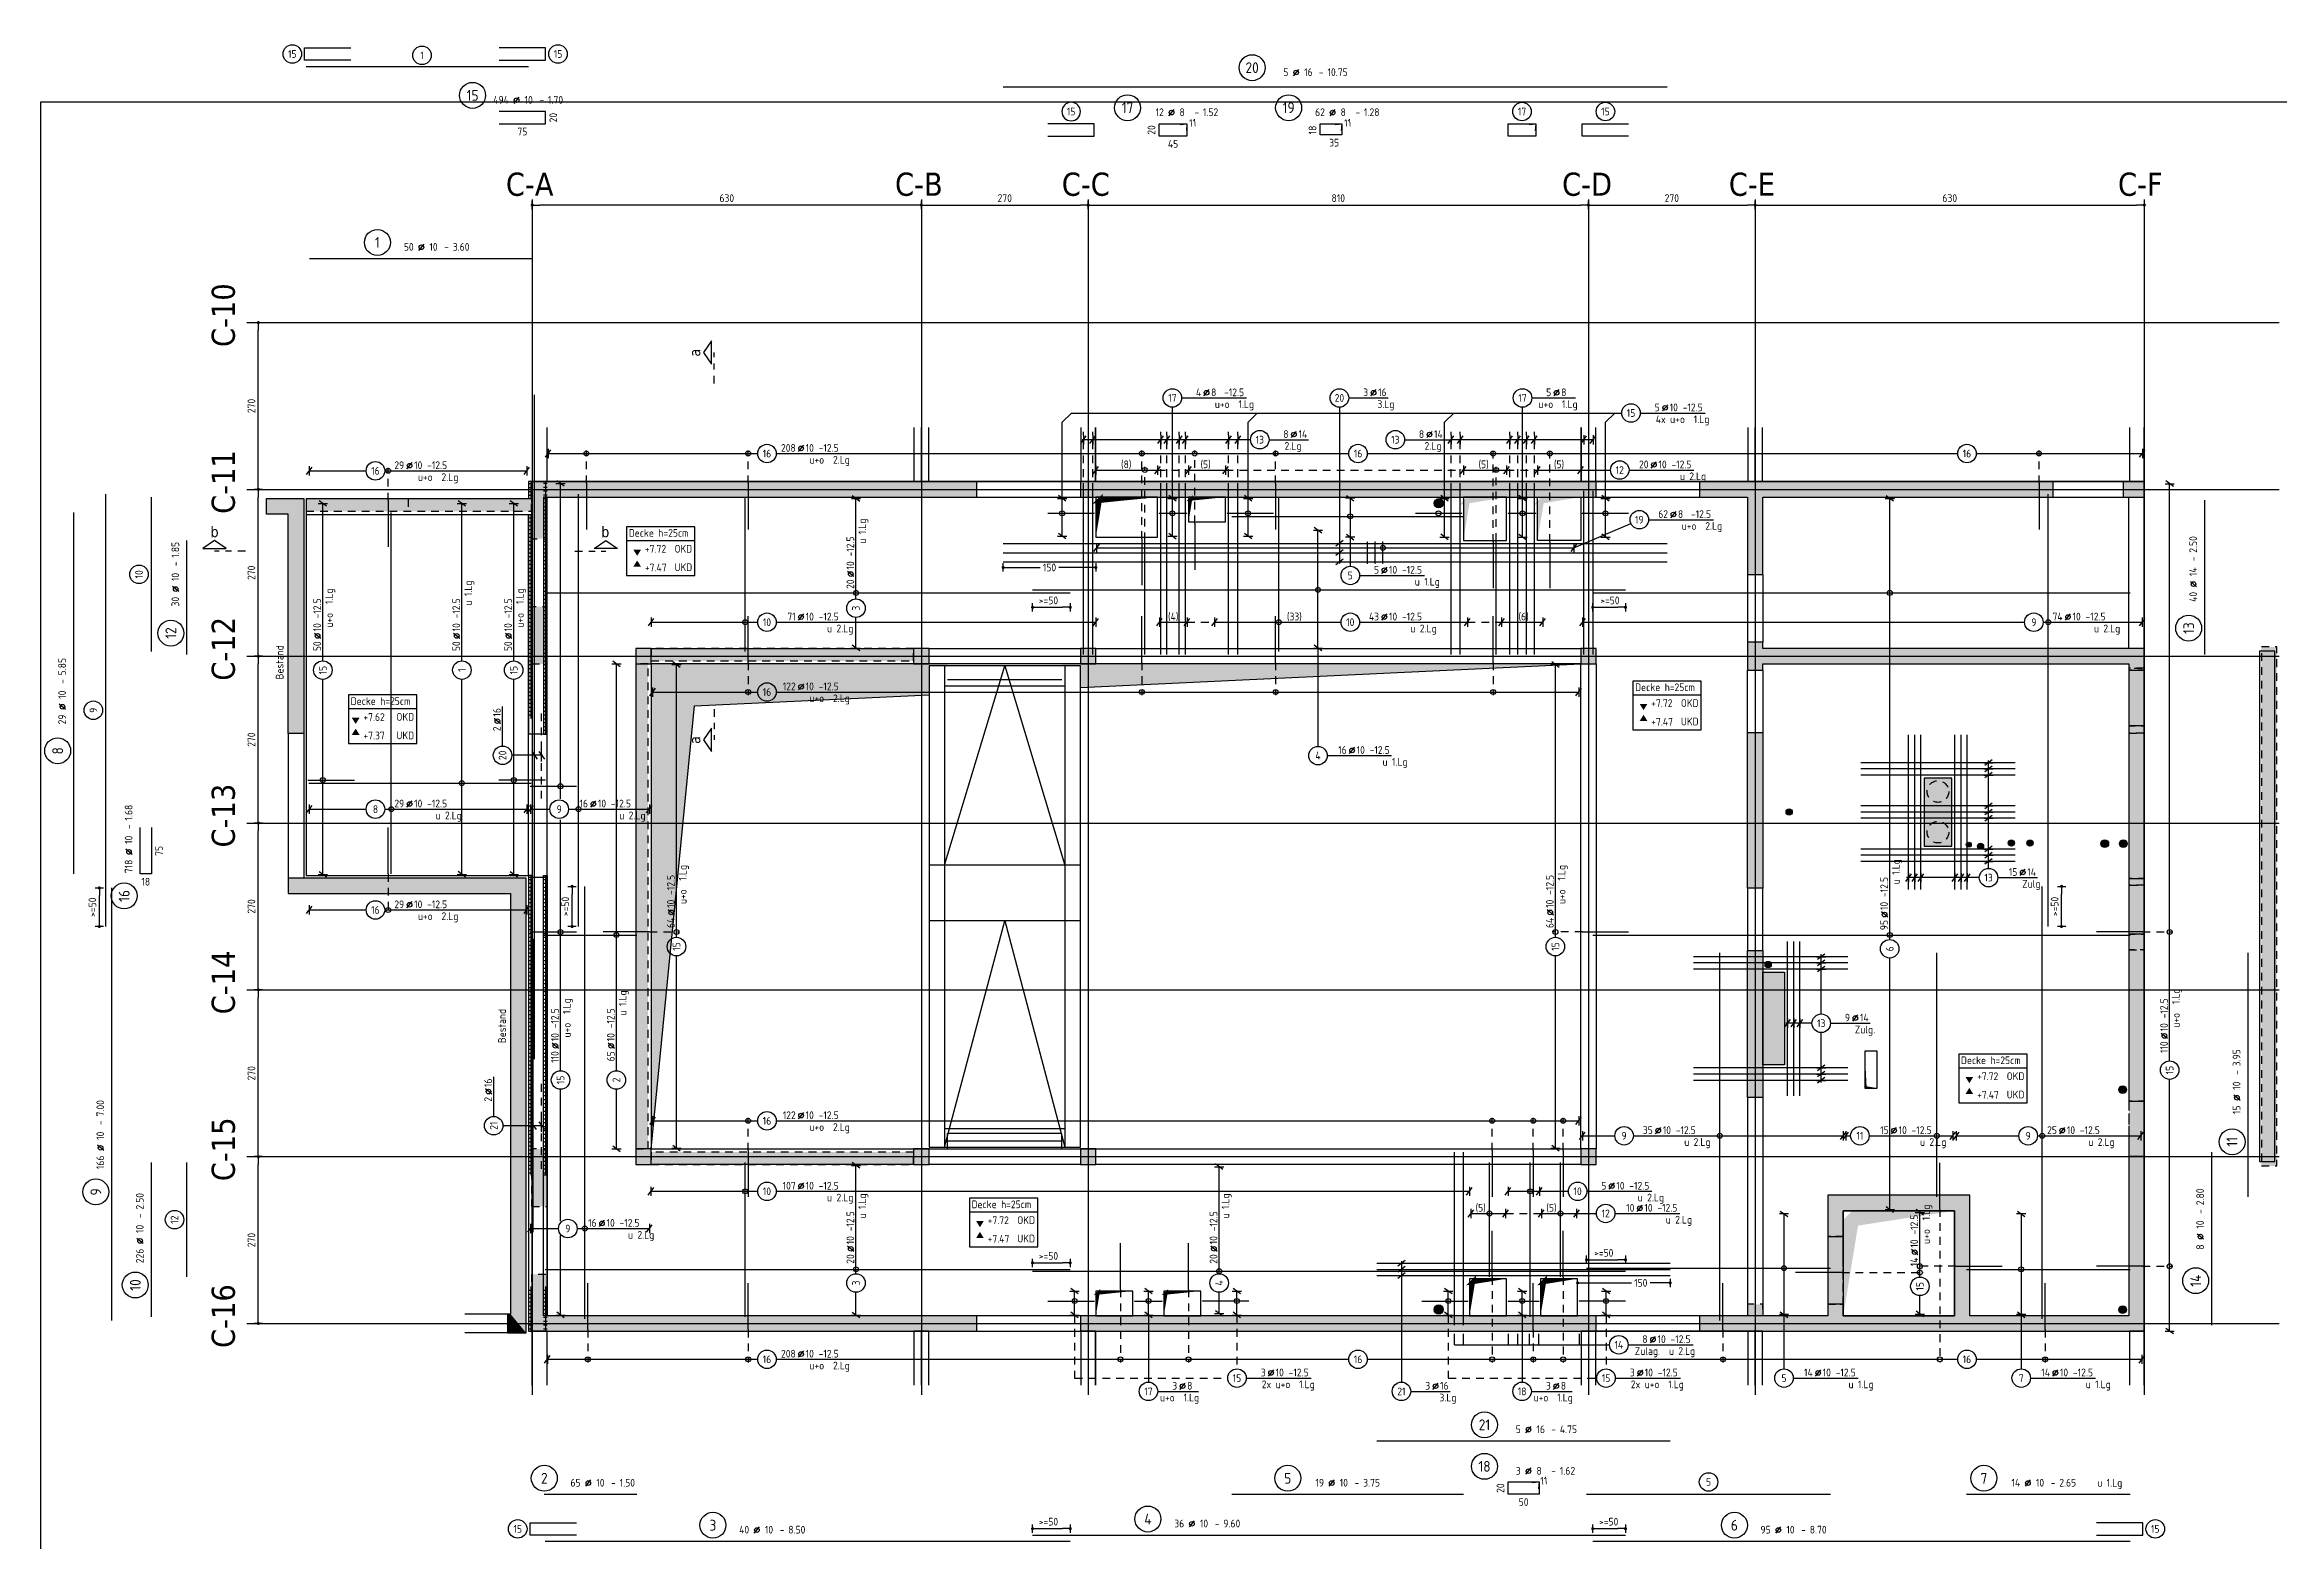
# Model space of a CAD drawing. Extents: x -3 to 123, y 0 to 106.
# Drawn here: x 15.7 to 51.88, y 40.31 to 64.53 of the extents above; entities that cross this region are included whole.
import ezdxf
from ezdxf.enums import TextEntityAlignment as Align

# ---------------------------------------------------------------- set-up
doc = ezdxf.new("R2010")
doc.units = 0
doc.header["$LTSCALE"] = 0.5
doc.header["$MEASUREMENT"] = 0
doc.header["$PDMODE"] = 2
for name, pattern in [('AUSGEZOGEN', [1000.01, 1000, 0.01]), ('DASHDOTSMALL', [1.05, 0.5, -0.25, 0.05, -0.25]), ('DOT', [0.175, 0.05, -0.125]), ('HIDDEN', [0.375, 0.25, -0.125]), ('STRICHPUNKT2', [0.55, 0.25, -0.125, 0.05, -0.125]), ('VERDECKT', [0.375, 0.25, -0.125])]:
    doc.linetypes.add(name, pattern=pattern)
doc.layers.get('0').update_dxf_attribs({"linetype": 'CONTINUOUS'})
doc.layers.get('Defpoints').update_dxf_attribs({"linetype": 'CONTINUOUS'})
for name, color, linetype in [('0_H05', 11, 'CONTINUOUS'), ('0_H10', 13, 'CONTINUOUS'), ('ACHSEN', 7, 'CONTINUOUS'), ('BESTAND', 7, 'CONTINUOUS'), ('BETON', 7, 'CONTINUOUS'), ('Brüstung', 7, 'CONTINUOUS'), ('DD', 7, 'CONTINUOUS'), ('Decke', 7, 'CONTINUOUS'), ('Decke Lignatur', 21, 'CONTINUOUS'), ('DRUEBER', 7, 'CONTINUOUS'), ('Fertigteil', 7, 'CONTINUOUS'), ('HILFE', 7, 'CONTINUOUS'), ('HOLZ-ANS', 21, 'CONTINUOUS'), ('KB', 7, 'CONTINUOUS'), ('koten', 7, 'CONTINUOUS'), ('MASSE', 7, 'CONTINUOUS'), ('RND', 7, 'CONTINUOUS'), ('SCHATTEN', 253, 'CONTINUOUS'), ('SCHNITTE', 7, 'CONTINUOUS'), ('Sturz', 7, 'CONTINUOUS'), ('TEXT', 7, 'CONTINUOUS'), ('Treppe', 7, 'CONTINUOUS'), ('UZ', 7, 'CONTINUOUS')]:
    doc.layers.add(name, color=color, linetype=linetype)
doc.layers.add('ANSICHTSFENSTER', color=7, linetype='CONTINUOUS', plot=False)
doc.styles.add('HELV', font='tahoma.ttf')
doc.styles.add('TXT', font='isocp.shx')
doc.dimstyles.new('DOT_I', dxfattribs={"dimscale": 0.5, "dimtxt": 0.25, "dimasz": 0.25, "dimexe": 0.1, "dimexo": 0.3, "dimgap": 0.1, "dimtad": 1, "dimdec": 3, "dimzin": 3, "dimtxsty": 'TXT', "dimblk": 'DOT', "dimblk1": 'DOT', "dimblk2": 'DOT', "dimsah": 1, "dimcen": 0.1, "dimse1": 1, "dimse2": 1, "dimazin": 0, "dimtfac": 1, "dimtdec": 4, "dimtix": 1, "dimtmove": 2, "dimatfit": 3, "dimldrblk": 'DOT', "dimfxl": 0.7, "dimfxlon": 1, "dimtvp": 1, "dimtolj": 1, "dimtzin": 0, "dimarcsym": 0})
pattern_1 = [(90, (-800, -2e-13), (-0.0625, 0), []), (180, (-800, -2e-13), (-7e-18, -0.0625), [])]
pattern_2 = [(90, (-800.05, -2e-13), (-0.0625, 0), []), (180, (-800.05, -2e-13), (-7e-18, -0.0625), [])]

msp = doc.modelspace()

# ---------------------------------------------------------------- texts
at = {"layer": 'BESTAND', "color": 8, "linetype": 'AUSGEZOGEN', "style": 'TXT'}
for p in [(19.564, 54.261), (23.164, 48.374)]:
    msp.add_text('Bestand', height=0.125, rotation=90, dxfattribs=at).set_placement(p)
at = {"layer": 'RND', "color": 7, "linetype": 'AUSGEZOGEN', "style": 'TXT'}
for s, rotation, p in [('20', 90, (23.931, 63.354)), ('11', 5, (34.285, 63.269)), ('11', 5, (36.794, 63.269)), ('20', 90, (33.616, 63.154)), ('18', 90, (36.224, 63.154)), ('75', 90, (17.549, 51.487)), ('11', 5, (39.97, 41.292)), ('20', 90, (39.266, 41.172))]:
    msp.add_text(s, height=0.125, rotation=rotation, dxfattribs=at).set_placement(p, align=Align.MIDDLE)
for s, p in [('75', (23.431, 63.129)), ('45', (33.966, 62.929)), ('35', (36.574, 62.949)), ('(8)', (33.208, 57.743)), ('(5)', (34.493, 57.743)), ('(5)', (38.994, 57.743)), ('(5)', (40.215, 57.743)), ('(4)', (33.969, 55.279)), ('(33)', (35.93, 55.279)), ('(6)', (39.641, 55.279)), ('18', (17.334, 50.987)), ('(5)', (38.946, 45.71)), ('(5)', (40.092, 45.71)), ('50', (39.641, 40.947))]:
    msp.add_text(s, height=0.125, dxfattribs=at).set_placement(p, align=Align.MIDDLE)
at = {"layer": 'TEXT', "color": 7, "linetype": 'AUSGEZOGEN', "style": 'TXT'}
for s, p in [('Decke h=25cm', (25.154, 56.569)), ('OKD', (25.895, 56.313)), ('UKD', (25.895, 56.014)), ('Decke h=25cm', (20.651, 53.848)), ('Decke h=25cm', (41.447, 54.072)), ('OKD', (42.188, 53.816)), ('OKD', (21.392, 53.592)), ('UKD', (42.188, 53.517)), ('UKD', (21.392, 53.293)), ('Decke h=25cm', (46.722, 48.034)), ('OKD', (47.463, 47.778)), ('UKD', (47.463, 47.479)), ('Decke h=25cm', (30.703, 45.703)), ('OKD', (31.444, 45.447)), ('UKD', (31.444, 45.148))]:
    msp.add_text(s, height=0.125, dxfattribs=at).set_placement(p)

# ---------------------------------------------------------------- blocks, each defined once
blk = doc.blocks.new('Bestand 1.OG')
at = {"color": 0, "linetype": 'ByBlock'}
for p, q in [((-3.95, -6.65), (-3.95, -8.99)), ((-3.7, -6.65), (-3.7, -8.99)), ((-0.4, -16.05), (-1.089, -16.05)), ((-0.4, -16.35), (-1.089, -16.35))]:
    blk.add_line(p, q, dxfattribs=at)
for points in [[(-4.3, -2.85), (-3.7, -2.85), (-3.7, -6.65), (-3.95, -6.65), (-3.95, -3.1), (-4.3, -3.1)], [(-0.1, -16.35), (-0.1, -8.99), (-3.95, -8.99), (-3.95, -9.24), (-0.35, -9.24), (-0.35, -16.05), (-0.4, -16.05), (-0.4, -16.35)]]:
    blk.add_lwpolyline(points, close=True, dxfattribs=at)
at = {"layer": 'BESTAND', "color": 11, "linetype": 'AUSGEZOGEN'}
for points in [[(-4.3, -3.1), (-4.3, -2.85), (-3.95, -3.1), (-3.7, -2.85)], [(-3.95, -3.1), (-3.7, -2.85), (-3.95, -6.65), (-3.7, -6.65)], [(-3.95, -8.99), (-3.95, -9.24), (-0.1, -8.99), (-0.35, -9.24)], [(-0.1, -8.99), (-0.35, -9.24), (-0.1, -16.35), (-0.35, -16.05)], [(-0.1, -16.35), (-0.35, -16.05), (-0.4, -16.35), (-0.4, -16.05)]]:
    blk.add_solid(points, dxfattribs=at)
blk = doc.blocks.new('DKB10')
at = {"layer": 'KB', "linetype": 'AUSGEZOGEN'}
h = blk.add_hatch(color=11, dxfattribs=at)
edge = h.paths.add_edge_path()
edge.add_arc((0, 0), 0.075, 0, 360)
blk.add_hatch(color=11, dxfattribs=at).paths.add_polyline_path([(7.859, -5.547), (8.309, -5.547), (8.309, -4.45), (7.859, -4.45)])
h = blk.add_hatch(color=11, dxfattribs=at)
edge = h.paths.add_edge_path()
edge.add_arc((5.675, -4.995), 0.05, 0, 360)
h = blk.add_hatch(color=11, dxfattribs=at)
edge = h.paths.add_edge_path()
edge.add_arc((8.583, -5.525), 0.04, 0, 360)
h = blk.add_hatch(color=11, dxfattribs=at)
edge = h.paths.add_edge_path()
edge.add_arc((8.773, -5.55), 0.05, 0, 360)
h = blk.add_hatch(color=11, dxfattribs=at)
edge = h.paths.add_edge_path()
edge.add_arc((9.273, -5.5), 0.05, 0, 360)
h = blk.add_hatch(color=11, dxfattribs=at)
edge = h.paths.add_edge_path()
edge.add_arc((9.573, -5.5), 0.05, 0, 360)
h = blk.add_hatch(color=11, dxfattribs=at)
edge = h.paths.add_edge_path()
edge.add_arc((10.785, -5.51), 0.0625, 0, 360)
h = blk.add_hatch(color=11, dxfattribs=at)
edge = h.paths.add_edge_path()
edge.add_arc((11.085, -5.51), 0.0625, 0, 360)
h = blk.add_hatch(color=11, dxfattribs=at)
edge = h.paths.add_edge_path()
edge.add_arc((5.335, -7.465), 0.05, 0, 360)
h = blk.add_hatch(color=11, dxfattribs=at)
edge = h.paths.add_edge_path()
edge.add_arc((11.075, -9.49), 0.0625, 0, 360)
h = blk.add_hatch(color=11, dxfattribs=at)
edge = h.paths.add_edge_path()
edge.add_arc((0, -13.05), 0.075, 0, 360)
h = blk.add_hatch(color=11, dxfattribs=at)
edge = h.paths.add_edge_path()
edge.add_arc((11.075, -13.05), 0.0625, 0, 360)
at = {"color": 0, "linetype": 'ByBlock'}
for points in [[(7.859, -5.547), (8.309, -5.547), (8.309, -4.45), (7.859, -4.45)], [(5.6, -9.09), (5.25, -9.09), (5.25, -7.59), (5.6, -7.59)]]:
    blk.add_lwpolyline(points, close=True, dxfattribs=at)
for centre, radius in [((0, 0), 0.075), ((5.675, -4.995), 0.05), ((8.583, -5.525), 0.04), ((8.773, -5.55), 0.05), ((9.273, -5.5), 0.05), ((9.573, -5.5), 0.05), ((10.785, -5.51), 0.0625), ((11.085, -5.51), 0.0625), ((5.335, -7.465), 0.05), ((11.075, -9.49), 0.0625), ((0, -13.05), 0.075), ((11.075, -13.05), 0.0625)]:
    blk.add_circle(centre, radius, dxfattribs=at)
at = {"layer": 'KB', "color": 8, "linetype": 'HIDDEN'}
for centre in [(8.084, -4.666), (8.084, -5.323)]:
    blk.add_circle(centre, 0.175, dxfattribs=at)
at = {"layer": 'KB', "color": 11, "linetype": 'AUSGEZOGEN'}
blk.add_solid([(5.25, -9.09), (5.6, -9.09), (5.25, -7.59), (5.6, -7.59)], dxfattribs=at)
blk = doc.blocks.new('DD10')
at = {"color": 0, "linetype": 'ByBlock'}
for points in [[(9.125, -0.775), (10.125, -0.775), (10.125, -0.125), (9.125, -0.125)], [(10.625, -0.525), (11.225, -0.525), (11.225, -0.125), (10.625, -0.125)], [(15.075, -0.825), (15.775, -0.825), (15.775, -0.125), (15.075, -0.125)], [(16.275, -0.125), (16.975, -0.125), (16.975, -0.825), (16.275, -0.825)], [(21.575, -9.69), (21.775, -9.69), (21.775, -9.09), (21.575, -9.09)], [(9.725, -12.975), (9.125, -12.975), (9.125, -13.375), (9.725, -13.375)], [(10.825, -12.975), (10.225, -12.975), (10.225, -13.375), (10.825, -13.375)], [(15.775, -12.775), (15.175, -12.775), (15.175, -13.375), (15.775, -13.375)], [(16.925, -12.775), (16.325, -12.775), (16.325, -13.375), (16.925, -13.375)]]:
    blk.add_lwpolyline(points, close=True, dxfattribs=at)
at = {"layer": 'DD', "color": 15, "linetype": 'AUSGEZOGEN'}
for points in [[(9.125, -0.775, 0, 0.106, 0), (9.178, -0.129, 0, 0, 0), (9.128, -0.175, 0.101, 0, 0), (10.125, -0.125, 0, 0, 0)], [(10.625, -0.525, 0, 0.0652, 0), (10.658, -0.128, 0, 0, 0), (10.627, -0.156, 0.0622, 0, 0), (11.225, -0.125, 0, 0, 0)], [(15.075, -0.825, 0, 0.114, 0), (15.132, -0.13, 0, 0, 0), (15.08, -0.182, 0.114, 0, 0), (15.775, -0.125, 0, 0, 0)], [(16.275, -0.825, 0, 0.114, 0), (16.332, -0.13, 0, 0, 0), (16.28, -0.182, 0.114, 0, 0), (16.975, -0.125, 0, 0, 0)], [(21.775, -9.69, 0, 0.0326, 0), (21.576, -9.674, 0, 0, 0), (21.59, -9.69, 0.0297, 0, 0), (21.575, -9.09, 0, 0, 0)], [(9.125, -13.375, 0, 0.0652, 0), (9.158, -12.978, 0, 0, 0), (9.127, -13.006, 0.0622, 0, 0), (9.725, -12.975, 0, 0, 0)], [(10.225, -13.375, 0, 0.0652, 0), (10.258, -12.978, 0, 0, 0), (10.227, -13.006, 0.0622, 0, 0), (10.825, -12.975, 0, 0, 0)], [(15.175, -13.375, 0, 0.0978, 0), (15.224, -12.779, 0, 0, 0), (15.179, -12.824, 0.0978, 0, 0), (15.775, -12.775, 0, 0, 0)], [(16.325, -13.375, 0, 0.0978, 0), (16.374, -12.779, 0, 0, 0), (16.329, -12.824, 0.0978, 0, 0), (16.925, -12.775, 0, 0, 0)]]:
    blk.add_lwpolyline(points, format="xyseb", dxfattribs=at)
blk = doc.blocks.new('Beton 1.OG Brüstung')
at = {"color": 0, "linetype": 'ByBlock'}
for points in [[(-2.39, 5.135), (-2.39, 4.885), (-1.29, 4.885), (-1.29, 5.135)], [(0, 0.01), (0.9, 0.01), (0.9, 0.26), (0, 0.26)], [(3.6, 0.01), (4.5, 0.01), (4.5, 0.26), (3.6, 0.26)], [(6.975, 0.01), (7.875, 0.01), (7.875, 0.26), (6.975, 0.26)]]:
    blk.add_lwpolyline(points, close=True, dxfattribs=at)
blk = doc.blocks.new('DOT')
at = {"color": 0, "linetype": 'ByBlock'}
for p, q in [((0, 0), (-1, 0)), ((0, 0.54), (0, -0.54))]:
    blk.add_line(p, q, dxfattribs=at)
at = {"color": 0, "linetype": 'ByBlock', "const_width": 0.2}
blk.add_lwpolyline([(-0.1, 0, 1), (0.1, 0, 1)], format="xyb", close=True, dxfattribs=at)
blk = doc.blocks.new('*D22')
at = {"layer": 'Defpoints', "color": 0, "linetype": 'AUSGEZOGEN', "transparency": 16777216}
for p in [(-4.435, -13.5), (-4.435, -13.5), (-4.435, -16.2)]:
    blk.add_point(p, dxfattribs=at)
at = {"layer": 'MASSE', "color": 0, "linetype": 'AUSGEZOGEN', "lineweight": -2, "transparency": 16777216}
blk.add_line((-4.435, -16.075), (-4.435, -13.625), dxfattribs=at)
at = {"layer": 'MASSE', "color": 0, "linetype": 'AUSGEZOGEN', "lineweight": -2, "transparency": 16777216, "xscale": 0.125, "yscale": 0.125, "zscale": 0.125}
for p, rotation in [((-4.435, -13.5), 90), ((-4.435, -16.2), 270)]:
    blk.add_blockref('DOT', p, dxfattribs=dict(at, rotation=rotation))
at = {"layer": 'MASSE', "color": 0, "linetype": 'AUSGEZOGEN', "transparency": 16777216, "insert": (-4.547, -14.85), "char_height": 0.125, "attachment_point": 5, "rotation": 90, "style": 'TXT'}
blk.add_mtext('\\A1;270', dxfattribs=at)
blk = doc.blocks.new('*D23')
at = {"layer": 'Defpoints', "color": 0, "linetype": 'AUSGEZOGEN', "transparency": 16777216}
for p in [(-4.435, -10.8), (-4.435, -10.8), (-4.435, -13.5)]:
    blk.add_point(p, dxfattribs=at)
at = {"layer": 'MASSE', "color": 0, "linetype": 'AUSGEZOGEN', "lineweight": -2, "transparency": 16777216}
blk.add_line((-4.435, -13.375), (-4.435, -10.925), dxfattribs=at)
at = {"layer": 'MASSE', "color": 0, "linetype": 'AUSGEZOGEN', "lineweight": -2, "transparency": 16777216, "xscale": 0.125, "yscale": 0.125, "zscale": 0.125}
for p, rotation in [((-4.435, -10.8), 90), ((-4.435, -13.5), 270)]:
    blk.add_blockref('DOT', p, dxfattribs=dict(at, rotation=rotation))
at = {"layer": 'MASSE', "color": 0, "linetype": 'AUSGEZOGEN', "transparency": 16777216, "insert": (-4.547, -12.15), "char_height": 0.125, "attachment_point": 5, "rotation": 90, "style": 'TXT'}
blk.add_mtext('\\A1;270', dxfattribs=at)
blk = doc.blocks.new('*D24')
at = {"layer": 'Defpoints', "color": 0, "linetype": 'AUSGEZOGEN', "transparency": 16777216}
for p in [(-4.435, -8.1), (-4.435, -8.1), (-4.435, -10.8)]:
    blk.add_point(p, dxfattribs=at)
at = {"layer": 'MASSE', "color": 0, "linetype": 'AUSGEZOGEN', "lineweight": -2, "transparency": 16777216}
blk.add_line((-4.435, -10.675), (-4.435, -8.225), dxfattribs=at)
at = {"layer": 'MASSE', "color": 0, "linetype": 'AUSGEZOGEN', "lineweight": -2, "transparency": 16777216, "xscale": 0.125, "yscale": 0.125, "zscale": 0.125}
for p, rotation in [((-4.435, -8.1), 90), ((-4.435, -10.8), 270)]:
    blk.add_blockref('DOT', p, dxfattribs=dict(at, rotation=rotation))
at = {"layer": 'MASSE', "color": 0, "linetype": 'AUSGEZOGEN', "transparency": 16777216, "insert": (-4.547, -9.45), "char_height": 0.125, "attachment_point": 5, "rotation": 90, "style": 'TXT'}
blk.add_mtext('\\A1;270', dxfattribs=at)
blk = doc.blocks.new('*D25')
at = {"layer": 'Defpoints', "color": 0, "linetype": 'AUSGEZOGEN', "transparency": 16777216}
for p in [(-4.435, -5.4), (-4.435, -5.4), (-4.435, -8.1)]:
    blk.add_point(p, dxfattribs=at)
at = {"layer": 'MASSE', "color": 0, "linetype": 'AUSGEZOGEN', "lineweight": -2, "transparency": 16777216}
blk.add_line((-4.435, -7.975), (-4.435, -5.525), dxfattribs=at)
at = {"layer": 'MASSE', "color": 0, "linetype": 'AUSGEZOGEN', "lineweight": -2, "transparency": 16777216, "xscale": 0.125, "yscale": 0.125, "zscale": 0.125}
for p, rotation in [((-4.435, -5.4), 90), ((-4.435, -8.1), 270)]:
    blk.add_blockref('DOT', p, dxfattribs=dict(at, rotation=rotation))
at = {"layer": 'MASSE', "color": 0, "linetype": 'AUSGEZOGEN', "transparency": 16777216, "insert": (-4.547, -6.75), "char_height": 0.125, "attachment_point": 5, "rotation": 90, "style": 'TXT'}
blk.add_mtext('\\A1;270', dxfattribs=at)
blk = doc.blocks.new('*D26')
at = {"layer": 'Defpoints', "color": 0, "linetype": 'AUSGEZOGEN', "transparency": 16777216}
for p in [(-4.435, -2.7), (-4.435, -2.7), (-4.435, -5.4)]:
    blk.add_point(p, dxfattribs=at)
at = {"layer": 'MASSE', "color": 0, "linetype": 'AUSGEZOGEN', "lineweight": -2, "transparency": 16777216}
blk.add_line((-4.435, -5.275), (-4.435, -2.825), dxfattribs=at)
at = {"layer": 'MASSE', "color": 0, "linetype": 'AUSGEZOGEN', "lineweight": -2, "transparency": 16777216, "xscale": 0.125, "yscale": 0.125, "zscale": 0.125}
for p, rotation in [((-4.435, -2.7), 90), ((-4.435, -5.4), 270)]:
    blk.add_blockref('DOT', p, dxfattribs=dict(at, rotation=rotation))
at = {"layer": 'MASSE', "color": 0, "linetype": 'AUSGEZOGEN', "transparency": 16777216, "insert": (-4.547, -4.05), "char_height": 0.125, "attachment_point": 5, "rotation": 90, "style": 'TXT'}
blk.add_mtext('\\A1;270', dxfattribs=at)
blk = doc.blocks.new('*D27')
at = {"layer": 'Defpoints', "color": 0, "linetype": 'AUSGEZOGEN', "transparency": 16777216}
for p in [(-4.435, 0), (-4.435, 0), (-4.435, -2.7)]:
    blk.add_point(p, dxfattribs=at)
at = {"layer": 'MASSE', "color": 0, "linetype": 'AUSGEZOGEN', "lineweight": -2, "transparency": 16777216}
blk.add_line((-4.435, -2.575), (-4.435, -0.125), dxfattribs=at)
at = {"layer": 'MASSE', "color": 0, "linetype": 'AUSGEZOGEN', "lineweight": -2, "transparency": 16777216, "xscale": 0.125, "yscale": 0.125, "zscale": 0.125}
for p, rotation in [((-4.435, 0), 90), ((-4.435, -2.7), 270)]:
    blk.add_blockref('DOT', p, dxfattribs=dict(at, rotation=rotation))
at = {"layer": 'MASSE', "color": 0, "linetype": 'AUSGEZOGEN', "transparency": 16777216, "insert": (-4.547, -1.35), "char_height": 0.125, "attachment_point": 5, "rotation": 90, "style": 'TXT'}
blk.add_mtext('\\A1;270', dxfattribs=at)
blk = doc.blocks.new('*D28')
at = {"layer": 'Defpoints', "color": 0, "linetype": 'AUSGEZOGEN', "transparency": 16777216}
for p in [(0, 1.902), (0, 1.902), (6.3, 1.902)]:
    blk.add_point(p, dxfattribs=at)
at = {"layer": 'MASSE', "color": 0, "linetype": 'AUSGEZOGEN', "lineweight": -2, "transparency": 16777216}
blk.add_line((6.175, 1.902), (0.125, 1.902), dxfattribs=at)
at = {"layer": 'MASSE', "color": 0, "linetype": 'AUSGEZOGEN', "lineweight": -2, "transparency": 16777216, "xscale": 0.125, "yscale": 0.125, "zscale": 0.125, "rotation": 180}
blk.add_blockref('DOT', (0, 1.902), dxfattribs=at)
at = {"layer": 'MASSE', "color": 0, "linetype": 'AUSGEZOGEN', "lineweight": -2, "transparency": 16777216, "xscale": 0.125, "yscale": 0.125, "zscale": 0.125}
blk.add_blockref('DOT', (6.3, 1.902), dxfattribs=at)
at = {"layer": 'MASSE', "color": 0, "linetype": 'AUSGEZOGEN', "transparency": 16777216, "insert": (3.15, 2.014), "char_height": 0.125, "attachment_point": 5, "style": 'TXT'}
blk.add_mtext('\\A1;630', dxfattribs=at)
blk = doc.blocks.new('*D29')
at = {"layer": 'Defpoints', "color": 0, "linetype": 'AUSGEZOGEN', "transparency": 16777216}
for p in [(6.3, 1.902), (9, 1.902), (9, 1.902)]:
    blk.add_point(p, dxfattribs=at)
at = {"layer": 'MASSE', "color": 0, "linetype": 'AUSGEZOGEN', "lineweight": -2, "transparency": 16777216}
blk.add_line((6.425, 1.902), (8.875, 1.902), dxfattribs=at)
at = {"layer": 'MASSE', "color": 0, "linetype": 'AUSGEZOGEN', "lineweight": -2, "transparency": 16777216, "xscale": 0.125, "yscale": 0.125, "zscale": 0.125, "rotation": 180}
blk.add_blockref('DOT', (6.3, 1.902), dxfattribs=at)
at = {"layer": 'MASSE', "color": 0, "linetype": 'AUSGEZOGEN', "lineweight": -2, "transparency": 16777216, "xscale": 0.125, "yscale": 0.125, "zscale": 0.125}
blk.add_blockref('DOT', (9, 1.902), dxfattribs=at)
at = {"layer": 'MASSE', "color": 0, "linetype": 'AUSGEZOGEN', "transparency": 16777216, "insert": (7.65, 2.014), "char_height": 0.125, "attachment_point": 5, "style": 'TXT'}
blk.add_mtext('\\A1;270', dxfattribs=at)
blk = doc.blocks.new('*D30')
at = {"layer": 'Defpoints', "color": 0, "linetype": 'AUSGEZOGEN', "transparency": 16777216}
for p in [(9, 1.902), (17.1, 1.902), (17.1, 1.902)]:
    blk.add_point(p, dxfattribs=at)
at = {"layer": 'MASSE', "color": 0, "linetype": 'AUSGEZOGEN', "lineweight": -2, "transparency": 16777216}
blk.add_line((9.125, 1.902), (16.975, 1.902), dxfattribs=at)
at = {"layer": 'MASSE', "color": 0, "linetype": 'AUSGEZOGEN', "lineweight": -2, "transparency": 16777216, "xscale": 0.125, "yscale": 0.125, "zscale": 0.125, "rotation": 180}
blk.add_blockref('DOT', (9, 1.902), dxfattribs=at)
at = {"layer": 'MASSE', "color": 0, "linetype": 'AUSGEZOGEN', "lineweight": -2, "transparency": 16777216, "xscale": 0.125, "yscale": 0.125, "zscale": 0.125}
blk.add_blockref('DOT', (17.1, 1.902), dxfattribs=at)
at = {"layer": 'MASSE', "color": 0, "linetype": 'AUSGEZOGEN', "transparency": 16777216, "insert": (13.05, 2.014), "char_height": 0.125, "attachment_point": 5, "style": 'TXT'}
blk.add_mtext('\\A1;810', dxfattribs=at)
blk = doc.blocks.new('*D31')
at = {"layer": 'Defpoints', "color": 0, "linetype": 'AUSGEZOGEN', "transparency": 16777216}
for p in [(17.1, 1.902), (19.8, 1.902), (19.8, 1.902)]:
    blk.add_point(p, dxfattribs=at)
at = {"layer": 'MASSE', "color": 0, "linetype": 'AUSGEZOGEN', "lineweight": -2, "transparency": 16777216}
blk.add_line((17.225, 1.902), (19.675, 1.902), dxfattribs=at)
at = {"layer": 'MASSE', "color": 0, "linetype": 'AUSGEZOGEN', "lineweight": -2, "transparency": 16777216, "xscale": 0.125, "yscale": 0.125, "zscale": 0.125, "rotation": 180}
blk.add_blockref('DOT', (17.1, 1.902), dxfattribs=at)
at = {"layer": 'MASSE', "color": 0, "linetype": 'AUSGEZOGEN', "lineweight": -2, "transparency": 16777216, "xscale": 0.125, "yscale": 0.125, "zscale": 0.125}
blk.add_blockref('DOT', (19.8, 1.902), dxfattribs=at)
at = {"layer": 'MASSE', "color": 0, "linetype": 'AUSGEZOGEN', "transparency": 16777216, "insert": (18.45, 2.014), "char_height": 0.125, "attachment_point": 5, "style": 'TXT'}
blk.add_mtext('\\A1;270', dxfattribs=at)
blk = doc.blocks.new('*D32')
at = {"layer": 'Defpoints', "color": 0, "linetype": 'AUSGEZOGEN', "transparency": 16777216}
for p in [(19.8, 1.902), (26.1, 1.902), (26.1, 1.902)]:
    blk.add_point(p, dxfattribs=at)
at = {"layer": 'MASSE', "color": 0, "linetype": 'AUSGEZOGEN', "lineweight": -2, "transparency": 16777216}
blk.add_line((19.925, 1.902), (25.975, 1.902), dxfattribs=at)
at = {"layer": 'MASSE', "color": 0, "linetype": 'AUSGEZOGEN', "lineweight": -2, "transparency": 16777216, "xscale": 0.125, "yscale": 0.125, "zscale": 0.125, "rotation": 180}
blk.add_blockref('DOT', (19.8, 1.902), dxfattribs=at)
at = {"layer": 'MASSE', "color": 0, "linetype": 'AUSGEZOGEN', "lineweight": -2, "transparency": 16777216, "xscale": 0.125, "yscale": 0.125, "zscale": 0.125}
blk.add_blockref('DOT', (26.1, 1.902), dxfattribs=at)
at = {"layer": 'MASSE', "color": 0, "linetype": 'AUSGEZOGEN', "transparency": 16777216, "insert": (22.95, 2.014), "char_height": 0.125, "attachment_point": 5, "style": 'TXT'}
blk.add_mtext('\\A1;630', dxfattribs=at)
blk = doc.blocks.new('Beton 1.OG-Brüstung')
at = {"color": 0, "linetype": 'ByBlock'}
blk.add_line((-2.623, 13.47), (-2.623, 13.27), dxfattribs=at)
for points in [[(-0.623, 13.27), (-0.623, 13.47), (-4.273, 13.47), (-4.273, 13.27)], [(1.312, 10.85), (5.562, 10.85), (5.562, 11.05), (1.312, 11.05)], [(1.062, 2.95), (1.262, 2.95), (1.262, 10.8), (1.062, 10.8)], [(25.237, 9.68), (25.487, 9.68), (25.487, 10.73), (25.237, 10.73)], [(25.237, 6.17), (25.487, 6.17), (25.487, 7.22), (25.237, 7.22)], [(1.312, 2.7), (5.562, 2.7), (5.562, 2.9), (1.312, 2.9)], [(20.362, 0.435), (20.612, 0.435), (20.612, 1.535), (20.362, 1.535)]]:
    blk.add_lwpolyline(points, close=True, dxfattribs=at)
blk = doc.blocks.new('Beton 2.OG')
at = {"color": 0, "linetype": 'ByBlock', "flags": 128}
for points in [[(7.26, 13.75), (0.06, 13.75), (0.06, 13.47), (0.05, 13.47), (0.05, 12.825), (0.3, 12.825), (0.3, 13.5), (7.26, 13.5)], [(17.285, 13.75), (8.935, 13.75), (8.935, 13.5), (17.285, 13.5)], [(19.985, 12.25), (19.985, 13.5), (24.685, 13.5), (24.685, 13.75), (18.96, 13.75), (18.96, 13.5), (19.735, 13.5), (19.735, 12.25)], [(26.16, 13.5), (26.16, 13.75), (25.82, 13.75), (25.82, 13.5)], [(0.05, 10.8), (0.3, 10.8), (0.3, 11.725), (0.05, 11.725)], [(1.735, 10.8), (1.985, 10.8), (1.985, 11.05), (1.735, 11.05)], [(6.235, 10.8), (6.485, 10.8), (6.485, 11.05), (6.235, 11.05)], [(8.935, 10.8), (9.185, 10.8), (9.185, 11.05), (8.935, 11.05)], [(17.035, 10.8), (17.285, 10.8), (17.285, 11.05), (17.035, 11.05)], [(26.16, 10.73), (26.16, 11.05), (19.985, 11.05), (19.985, 11.15), (19.735, 11.15), (19.735, 10.7), (19.985, 10.7), (19.985, 10.8), (25.91, 10.8), (25.91, 10.73)], [(28.055, 2.675), (28.305, 2.675), (28.305, 11.075), (28.055, 11.075)], [(25.91, 9.68), (25.91, 7.22), (26.16, 7.22), (26.16, 9.68)], [(25.91, 6.17), (25.91, 0.25), (23.335, 0.25), (23.335, 2.2), (21.035, 2.2), (21.035, 1.535), (21.285, 1.535), (21.285, 1.95), (23.085, 1.95), (23.085, 0.25), (21.285, 0.25), (21.285, 0.435), (21.035, 0.435), (21.035, 0.25), (19.985, 0.25), (19.985, 0.435), (19.735, 0.435), (19.735, 0.25), (18.96, 0.25), (18.96, 0), (26.16, 0), (26.16, 6.17)], [(0.05, 2.02), (0.3, 2.02), (0.3, 2.95), (0.05, 2.95)], [(1.735, 2.7), (1.985, 2.7), (1.985, 2.95), (1.735, 2.95)], [(6.235, 2.7), (6.485, 2.7), (6.485, 2.95), (6.235, 2.95)], [(8.935, 2.7), (9.185, 2.7), (9.185, 2.95), (8.935, 2.95)], [(17.035, 2.7), (17.285, 2.7), (17.285, 2.95), (17.035, 2.95)], [(7.26, 0.25), (0.3, 0.25), (0.3, 0.92), (0.05, 0.92), (0.05, 0.25), (0.06, 0.25), (0.06, 0), (7.26, 0)], [(17.285, 0.25), (8.935, 0.25), (8.935, 0), (17.285, 0)]]:
    blk.add_lwpolyline(points, close=True, dxfattribs=at)
at = {"color": 0, "linetype": 'ByBlock'}
for points in [[(19.985, 7.17), (19.735, 7.17), (19.735, 9.69), (19.985, 9.69)], [(19.985, 3.785), (19.735, 3.785), (19.735, 6.16), (19.985, 6.16)]]:
    blk.add_lwpolyline(points, close=True, dxfattribs=at)
blk = doc.blocks.new('SCHN-2')
at = {"layer": 'SCHNITTE', "color": 6, "linetype": 'Continuous'}
blk.add_lwpolyline([(0.378, 0.088), (0, 0.34), (-0.378, 0.088)], close=True, dxfattribs=at)
at = {"layer": 'SCHNITTE', "color": 1, "linetype": 'DASHDOTSMALL', "style": 'HELV'}
blk.add_attdef('SCHN-2', text='', height=0.35, dxfattribs=at).set_placement((0, 0.45), align=Align.CENTER)
blk = doc.blocks.new('Beton 1.OG')
at = {"color": 0, "linetype": 'ByBlock', "flags": 128}
for points in [[(7.26, 13.75), (0, 13.75), (0, 13.47), (-3.6, 13.47), (-3.6, 13.22), (0, 13.22), (0, 9.669), (0.3, 9.669), (0.3, 13.5), (7.26, 13.5)], [(17.285, 13.75), (8.935, 13.75), (8.935, 13.5), (17.285, 13.5)], [(19.985, 12.25), (19.985, 13.5), (24.685, 13.5), (24.685, 13.75), (18.96, 13.75), (18.96, 13.5), (19.735, 13.5), (19.735, 12.25)], [(26.16, 13.5), (26.16, 13.75), (25.82, 13.75), (25.82, 13.5)], [(1.735, 10.8), (1.985, 10.8), (1.985, 11.05), (1.735, 11.05)], [(6.235, 10.8), (6.485, 10.8), (6.485, 11.05), (6.235, 11.05)], [(8.935, 10.8), (9.185, 10.8), (9.185, 11.05), (8.935, 11.05)], [(17.035, 10.8), (17.285, 10.8), (17.285, 11.05), (17.035, 11.05)], [(26.16, 10.7), (26.16, 11.05), (19.985, 11.05), (19.985, 11.15), (19.735, 11.15), (19.735, 10.7), (19.985, 10.7), (19.985, 10.8), (25.91, 10.8), (25.91, 10.7)], [(28.025, 2.745), (28.275, 2.745), (28.275, 11.005), (28.025, 11.005)], [(25.91, 9.8), (25.91, 7.325), (26.16, 7.325), (26.16, 9.8)], [(7.26, 0.25), (0.3, 0.25), (0.3, 7.345), (0, 7.345), (0, 0), (7.26, 0)], [(25.91, 6.425), (25.91, 3.725), (26.16, 3.725), (26.16, 6.425)], [(1.735, 2.7), (1.985, 2.7), (1.985, 2.95), (1.735, 2.95)], [(6.235, 2.7), (6.485, 2.7), (6.485, 2.95), (6.235, 2.95)], [(8.935, 2.7), (9.185, 2.7), (9.185, 2.95), (8.935, 2.95)], [(17.035, 2.7), (17.285, 2.7), (17.285, 2.95), (17.035, 2.95)], [(25.91, 2.825), (25.91, 0.25), (23.335, 0.25), (23.335, 2.2), (21.035, 2.2), (21.035, 1.535), (21.285, 1.535), (21.285, 1.95), (23.085, 1.95), (23.085, 0.25), (21.285, 0.25), (21.285, 0.435), (21.035, 0.435), (21.035, 0.25), (18.96, 0.25), (18.96, 0), (26.16, 0), (26.16, 2.825)], [(17.285, 0.25), (8.935, 0.25), (8.935, 0), (17.285, 0)]]:
    blk.add_lwpolyline(points, close=True, dxfattribs=at)
at = {"color": 0, "linetype": 'ByBlock'}
for points in [[(19.985, 7.17), (19.735, 7.17), (19.735, 9.69), (19.985, 9.69)], [(19.985, 3.785), (19.735, 3.785), (19.735, 6.16), (19.985, 6.16)]]:
    blk.add_lwpolyline(points, close=True, dxfattribs=at)
blk = doc.blocks.new('*D89')
at = {"layer": 'Defpoints', "color": 0, "linetype": 'AUSGEZOGEN', "transparency": 16777216}
for p in [(24.237, 50.912), (24.441, 50.912), (24.341, 50.262)]:
    blk.add_point(p, dxfattribs=at)
at = {"layer": 'RND', "color": 0, "linetype": 'AUSGEZOGEN', "lineweight": -2, "transparency": 16777216}
blk.add_line((24.237, 50.387), (24.237, 50.787), dxfattribs=at)
at = {"layer": 'RND', "color": 0, "linetype": 'AUSGEZOGEN', "lineweight": -2, "transparency": 16777216, "xscale": 0.125, "yscale": 0.125, "zscale": 0.125}
for p, rotation in [((24.237, 50.912), 90), ((24.237, 50.262), 270)]:
    blk.add_blockref('DOT', p, dxfattribs=dict(at, rotation=rotation))
at = {"layer": 'RND', "color": 0, "linetype": 'AUSGEZOGEN', "transparency": 16777216, "insert": (24.125, 50.587), "char_height": 0.125, "attachment_point": 5, "rotation": 90, "style": 'TXT'}
blk.add_mtext('\\A1;>=50', dxfattribs=at)
blk = doc.blocks.new('RND_AUSZ')
at = {"layer": 'RND', "color": 7, "linetype": 'Continuous'}
blk.add_line((1.341, 0.262), (1.509, 0.466), dxfattribs=at)
at = {"layer": 'RND', "color": 1, "linetype": 'Continuous'}
blk.add_circle((0, 0.52), 0.42, dxfattribs=at)
at = {"layer": 'RND', "color": 7, "linetype": 'Continuous'}
blk.add_circle((1.425, 0.364), 0.075, dxfattribs=at)
at = {"layer": 'RND', "color": 7, "linetype": 'Continuous', "style": 'TXT'}
blk.add_text('-', height=0.25, dxfattribs=at).set_placement((2.163, 0.25))
for tag, p in [('WIEOFT', (-0.536, 0.25)), ('STK', (1.174, 0.25))]:
    blk.add_attdef(tag, text='', height=0.25, dxfattribs=at).set_placement(p, align=Align.RIGHT)
at = {"layer": 'RND', "color": 1, "linetype": 'Continuous', "style": 'TXT'}
blk.add_attdef('POS', text='', height=0.35, dxfattribs=at).set_placement((0, 0.52), align=Align.MIDDLE)
at = {"layer": 'RND', "color": 7, "linetype": 'Continuous', "style": 'TXT'}
for tag, p in [('DS', (1.683, 0.25)), ('LANG', (2.441, 0.25)), ('TEXT', (3.669, 0.25))]:
    blk.add_attdef(tag, p, '', height=0.25, dxfattribs=at)
blk = doc.blocks.new('lei_gre')
at = {"layer": 'RND', "color": 7, "linetype": 'Continuous'}
for p, q in [((-0.09, -0.12), (0.09, 0.12)), ((0, 0.15), (0, -0.15))]:
    blk.add_line(p, q, dxfattribs=at)
blk = doc.blocks.new('RND_LEI')
at = {"layer": 'RND', "color": 7, "linetype": 'Continuous'}
blk.add_line((1.022, 0.066), (1.19, 0.27), dxfattribs=at)
for centre, radius in [((0, 0), 0.3), ((1.106, 0.168), 0.075)]:
    blk.add_circle(centre, radius, dxfattribs=at)
at = {"layer": 'RND', "color": 7, "linetype": 'Continuous', "style": 'TXT'}
blk.add_attdef('POSL', text='', height=0.25, dxfattribs=at).set_placement((0, 0), align=Align.MIDDLE)
blk.add_attdef('ANZ', text='', height=0.25, dxfattribs=at).set_placement((0.931, 0.057), align=Align.RIGHT)
for tag, p in [('DUM', (1.253, 0.057)), ('ABSTD', (1.674, 0.057)), ('POSTXT', (0.374, -0.327))]:
    blk.add_attdef(tag, p, '', height=0.25, dxfattribs=at)
blk = doc.blocks.new('*D92')
at = {"layer": 'Defpoints', "color": 0, "linetype": 'AUSGEZOGEN', "transparency": 16777216}
for p in [(31.691, 44.713), (32.301, 44.818), (32.301, 44.663)]:
    blk.add_point(p, dxfattribs=at)
at = {"layer": 'RND', "color": 0, "linetype": 'AUSGEZOGEN', "lineweight": -2, "transparency": 16777216}
blk.add_line((31.816, 44.818), (32.176, 44.818), dxfattribs=at)
at = {"layer": 'RND', "color": 0, "linetype": 'AUSGEZOGEN', "lineweight": -2, "transparency": 16777216, "xscale": 0.125, "yscale": 0.125, "zscale": 0.125, "rotation": 180}
blk.add_blockref('DOT', (31.691, 44.818), dxfattribs=at)
at = {"layer": 'RND', "color": 0, "linetype": 'AUSGEZOGEN', "lineweight": -2, "transparency": 16777216, "xscale": 0.125, "yscale": 0.125, "zscale": 0.125}
blk.add_blockref('DOT', (32.301, 44.818), dxfattribs=at)
at = {"layer": 'RND', "color": 0, "linetype": 'AUSGEZOGEN', "transparency": 16777216, "insert": (31.949, 44.93), "char_height": 0.125, "attachment_point": 5, "style": 'TXT'}
blk.add_mtext('\\A1;>=50', dxfattribs=at)
blk = doc.blocks.new('*D91')
at = {"layer": 'Defpoints', "color": 0, "linetype": 'AUSGEZOGEN', "transparency": 16777216}
for p in [(31.691, 55.711), (32.301, 55.661), (32.301, 55.428)]:
    blk.add_point(p, dxfattribs=at)
at = {"layer": 'RND', "color": 0, "linetype": 'AUSGEZOGEN', "lineweight": -2, "transparency": 16777216}
blk.add_line((31.816, 55.428), (32.176, 55.428), dxfattribs=at)
at = {"layer": 'RND', "color": 0, "linetype": 'AUSGEZOGEN', "lineweight": -2, "transparency": 16777216, "xscale": 0.125, "yscale": 0.125, "zscale": 0.125, "rotation": 180}
blk.add_blockref('DOT', (31.691, 55.428), dxfattribs=at)
at = {"layer": 'RND', "color": 0, "linetype": 'AUSGEZOGEN', "lineweight": -2, "transparency": 16777216, "xscale": 0.125, "yscale": 0.125, "zscale": 0.125}
blk.add_blockref('DOT', (32.301, 55.428), dxfattribs=at)
at = {"layer": 'RND', "color": 0, "linetype": 'AUSGEZOGEN', "transparency": 16777216, "insert": (31.949, 55.54), "char_height": 0.125, "attachment_point": 5, "style": 'TXT'}
blk.add_mtext('\\A1;>=50', dxfattribs=at)
blk = doc.blocks.new('*D90')
at = {"layer": 'Defpoints', "color": 0, "linetype": 'AUSGEZOGEN', "transparency": 16777216}
for p in [(31.691, 40.412), (32.301, 40.516), (32.301, 40.362)]:
    blk.add_point(p, dxfattribs=at)
at = {"layer": 'RND', "color": 0, "linetype": 'AUSGEZOGEN', "lineweight": -2, "transparency": 16777216}
blk.add_line((31.816, 40.516), (32.176, 40.516), dxfattribs=at)
at = {"layer": 'RND', "color": 0, "linetype": 'AUSGEZOGEN', "lineweight": -2, "transparency": 16777216, "xscale": 0.125, "yscale": 0.125, "zscale": 0.125, "rotation": 180}
blk.add_blockref('DOT', (31.691, 40.516), dxfattribs=at)
at = {"layer": 'RND', "color": 0, "linetype": 'AUSGEZOGEN', "lineweight": -2, "transparency": 16777216, "xscale": 0.125, "yscale": 0.125, "zscale": 0.125}
blk.add_blockref('DOT', (32.301, 40.516), dxfattribs=at)
at = {"layer": 'RND', "color": 0, "linetype": 'AUSGEZOGEN', "transparency": 16777216, "insert": (31.949, 40.629), "char_height": 0.125, "attachment_point": 5, "style": 'TXT'}
blk.add_mtext('\\A1;>=50', dxfattribs=at)
blk = doc.blocks.new('*D93')
at = {"layer": 'Defpoints', "color": 0, "linetype": 'AUSGEZOGEN', "transparency": 16777216}
for p in [(40.761, 40.412), (41.291, 40.516), (41.291, 40.412)]:
    blk.add_point(p, dxfattribs=at)
at = {"layer": 'RND', "color": 0, "linetype": 'AUSGEZOGEN', "lineweight": -2, "transparency": 16777216}
blk.add_line((40.886, 40.516), (41.166, 40.516), dxfattribs=at)
at = {"layer": 'RND', "color": 0, "linetype": 'AUSGEZOGEN', "lineweight": -2, "transparency": 16777216, "xscale": 0.125, "yscale": 0.125, "zscale": 0.125, "rotation": 180}
blk.add_blockref('DOT', (40.761, 40.516), dxfattribs=at)
at = {"layer": 'RND', "color": 0, "linetype": 'AUSGEZOGEN', "lineweight": -2, "transparency": 16777216, "xscale": 0.125, "yscale": 0.125, "zscale": 0.125}
blk.add_blockref('DOT', (41.291, 40.516), dxfattribs=at)
at = {"layer": 'RND', "color": 0, "linetype": 'AUSGEZOGEN', "transparency": 16777216, "insert": (41.019, 40.629), "char_height": 0.125, "attachment_point": 5, "style": 'TXT'}
blk.add_mtext('\\A1;>=50', dxfattribs=at)
blk = doc.blocks.new('*D94')
at = {"layer": 'Defpoints', "color": 0, "linetype": 'AUSGEZOGEN', "transparency": 16777216}
for p in [(41.291, 44.868), (40.661, 44.713), (41.291, 44.763)]:
    blk.add_point(p, dxfattribs=at)
at = {"layer": 'RND', "color": 0, "linetype": 'AUSGEZOGEN', "lineweight": -2, "transparency": 16777216}
blk.add_line((40.786, 44.868), (41.166, 44.868), dxfattribs=at)
at = {"layer": 'RND', "color": 0, "linetype": 'AUSGEZOGEN', "lineweight": -2, "transparency": 16777216, "xscale": 0.125, "yscale": 0.125, "zscale": 0.125, "rotation": 180}
blk.add_blockref('DOT', (40.661, 44.868), dxfattribs=at)
at = {"layer": 'RND', "color": 0, "linetype": 'AUSGEZOGEN', "lineweight": -2, "transparency": 16777216, "xscale": 0.125, "yscale": 0.125, "zscale": 0.125}
blk.add_blockref('DOT', (41.291, 44.868), dxfattribs=at)
at = {"layer": 'RND', "color": 0, "linetype": 'AUSGEZOGEN', "transparency": 16777216, "insert": (40.939, 44.98), "char_height": 0.125, "attachment_point": 5, "style": 'TXT'}
blk.add_mtext('\\A1;>=50', dxfattribs=at)
blk = doc.blocks.new('RND_HIN')
at = {"layer": 'RND', "color": 7, "linetype": 'Continuous'}
blk.add_circle((0, 0), 0.3, dxfattribs=at)
at = {"layer": 'RND', "color": 7, "linetype": 'Continuous', "style": 'TXT'}
blk.add_attdef('POSI', text='', height=0.25, dxfattribs=at).set_placement((0, 0), align=Align.MIDDLE)
blk = doc.blocks.new('*D88')
at = {"layer": 'Defpoints', "color": 0, "linetype": 'AUSGEZOGEN', "transparency": 16777216}
for p in [(16.582, 50.887), (16.785, 50.887), (16.685, 50.262)]:
    blk.add_point(p, dxfattribs=at)
at = {"layer": 'RND', "color": 0, "linetype": 'AUSGEZOGEN', "lineweight": -2, "transparency": 16777216}
blk.add_line((16.582, 50.387), (16.582, 50.762), dxfattribs=at)
at = {"layer": 'RND', "color": 0, "linetype": 'AUSGEZOGEN', "lineweight": -2, "transparency": 16777216, "xscale": 0.125, "yscale": 0.125, "zscale": 0.125}
for p, rotation in [((16.582, 50.887), 90), ((16.582, 50.262), 270)]:
    blk.add_blockref('DOT', p, dxfattribs=dict(at, rotation=rotation))
at = {"layer": 'RND', "color": 0, "linetype": 'AUSGEZOGEN', "transparency": 16777216, "insert": (16.469, 50.575), "char_height": 0.125, "attachment_point": 5, "rotation": 90, "style": 'TXT'}
blk.add_mtext('\\A1;>=50', dxfattribs=at)
blk = doc.blocks.new('*D84')
at = {"layer": 'Defpoints', "color": 0, "linetype": 'AUSGEZOGEN', "transparency": 16777216}
for p in [(31.216, 56.073), (31.216, 56.073), (32.716, 56.073)]:
    blk.add_point(p, dxfattribs=at)
at = {"layer": 'MASSE', "color": 0, "linetype": 'AUSGEZOGEN', "lineweight": -2, "transparency": 16777216}
for p, q in [((31.341, 56.073), (31.816, 56.073)), ((32.591, 56.073), (32.116, 56.073))]:
    blk.add_line(p, q, dxfattribs=at)
at = {"layer": 'MASSE', "color": 0, "linetype": 'AUSGEZOGEN', "lineweight": -2, "transparency": 16777216, "xscale": 0.125, "yscale": 0.125, "zscale": 0.125, "rotation": 180}
blk.add_blockref('DOT', (31.216, 56.073), dxfattribs=at)
at = {"layer": 'MASSE', "color": 0, "linetype": 'AUSGEZOGEN', "lineweight": -2, "transparency": 16777216, "xscale": 0.125, "yscale": 0.125, "zscale": 0.125}
blk.add_blockref('DOT', (32.716, 56.073), dxfattribs=at)
at = {"layer": 'MASSE', "color": 0, "linetype": 'AUSGEZOGEN', "transparency": 16777216, "insert": (31.966, 56.073), "char_height": 0.125, "attachment_point": 5, "style": 'TXT'}
blk.add_mtext('\\A1;150', dxfattribs=at)
blk = doc.blocks.new('*D83')
at = {"layer": 'Defpoints', "color": 0, "linetype": 'AUSGEZOGEN', "transparency": 16777216}
for p in [(40.516, 44.494), (40.516, 44.494), (42.016, 44.494)]:
    blk.add_point(p, dxfattribs=at)
at = {"layer": 'MASSE', "color": 0, "linetype": 'AUSGEZOGEN', "lineweight": -2, "transparency": 16777216}
for p, q in [((40.641, 44.494), (41.388, 44.494)), ((41.891, 44.494), (41.688, 44.494))]:
    blk.add_line(p, q, dxfattribs=at)
at = {"layer": 'MASSE', "color": 0, "linetype": 'AUSGEZOGEN', "lineweight": -2, "transparency": 16777216, "xscale": 0.125, "yscale": 0.125, "zscale": 0.125, "rotation": 180}
blk.add_blockref('DOT', (40.516, 44.494), dxfattribs=at)
at = {"layer": 'MASSE', "color": 0, "linetype": 'AUSGEZOGEN', "lineweight": -2, "transparency": 16777216, "xscale": 0.125, "yscale": 0.125, "zscale": 0.125}
blk.add_blockref('DOT', (42.016, 44.494), dxfattribs=at)
at = {"layer": 'MASSE', "color": 0, "linetype": 'AUSGEZOGEN', "transparency": 16777216, "insert": (41.538, 44.494), "char_height": 0.125, "attachment_point": 5, "style": 'TXT'}
blk.add_mtext('\\A1;150', dxfattribs=at)
blk = doc.blocks.new('*D95')
at = {"layer": 'Defpoints', "color": 0, "linetype": 'AUSGEZOGEN', "transparency": 16777216}
for p in [(40.761, 55.661), (41.291, 55.711), (41.291, 55.428)]:
    blk.add_point(p, dxfattribs=at)
at = {"layer": 'RND', "color": 0, "linetype": 'AUSGEZOGEN', "lineweight": -2, "transparency": 16777216}
blk.add_line((40.886, 55.428), (41.166, 55.428), dxfattribs=at)
at = {"layer": 'RND', "color": 0, "linetype": 'AUSGEZOGEN', "lineweight": -2, "transparency": 16777216, "xscale": 0.125, "yscale": 0.125, "zscale": 0.125, "rotation": 180}
blk.add_blockref('DOT', (40.761, 55.428), dxfattribs=at)
at = {"layer": 'RND', "color": 0, "linetype": 'AUSGEZOGEN', "lineweight": -2, "transparency": 16777216, "xscale": 0.125, "yscale": 0.125, "zscale": 0.125}
blk.add_blockref('DOT', (41.291, 55.428), dxfattribs=at)
at = {"layer": 'RND', "color": 0, "linetype": 'AUSGEZOGEN', "transparency": 16777216, "insert": (41.039, 55.54), "char_height": 0.125, "attachment_point": 5, "style": 'TXT'}
blk.add_mtext('\\A1;>=50', dxfattribs=at)
blk = doc.blocks.new('*D96')
at = {"layer": 'Defpoints', "color": 0, "linetype": 'AUSGEZOGEN', "transparency": 16777216}
for p in [(48.351, 50.912), (48.485, 50.912), (48.585, 50.262)]:
    blk.add_point(p, dxfattribs=at)
at = {"layer": 'RND', "color": 0, "linetype": 'AUSGEZOGEN', "lineweight": -2, "transparency": 16777216}
blk.add_line((48.351, 50.387), (48.351, 50.787), dxfattribs=at)
at = {"layer": 'RND', "color": 0, "linetype": 'AUSGEZOGEN', "lineweight": -2, "transparency": 16777216, "xscale": 0.125, "yscale": 0.125, "zscale": 0.125}
for p, rotation in [((48.351, 50.912), 90), ((48.351, 50.262), 270)]:
    blk.add_blockref('DOT', p, dxfattribs=dict(at, rotation=rotation))
at = {"layer": 'RND', "color": 0, "linetype": 'AUSGEZOGEN', "transparency": 16777216, "insert": (48.239, 50.587), "char_height": 0.125, "attachment_point": 5, "rotation": 90, "style": 'TXT'}
blk.add_mtext('\\A1;>=50', dxfattribs=at)
blk = doc.blocks.new('okrd_u')
at = {"layer": 'koten', "color": 7, "linetype": 'Continuous'}
blk.add_solid([(-0.125, -0.202), (0.125, -0.202), (0, 0)], dxfattribs=at)
at = {"layer": 'koten', "style": 'TXT'}
blk.add_attdef('OKRD', (0.25, -0.35), '', height=0.25, dxfattribs=at)
blk = doc.blocks.new('okrd_o')
at = {"layer": 'koten', "color": 7, "linetype": 'Continuous'}
blk.add_solid([(-0.125, 0.202), (0.125, 0.202), (0, 0)], dxfattribs=at)
at = {"layer": 'koten', "style": 'TXT'}
blk.add_attdef('OKRD', (0.25, 0.1), '', height=0.25, dxfattribs=at)
blk = doc.blocks.new('106486')
at = {"layer": 'RND', "color": 1, "linetype": 'HIDDEN'}
for points in [[(-0.7, 0), (-0.1, 0)], [(0.1, 0), (0.7, 0)]]:
    blk.add_lwpolyline(points, dxfattribs=at)
at = {"layer": 'RND', "color": 1, "linetype": 'AUSGEZOGEN'}
blk.add_lwpolyline([(-0.1, 0), (0.1, 0)], dxfattribs=at)
blk = doc.blocks.new('Achsen EG')
at = {"color": 0, "linetype": 'ByBlock', "lineweight": -2}
for p, q in [((0, 1.994), (0, -17.354)), ((6.3, 1.994), (6.3, -17.354)), ((9, 1.994), (9, -17.354)), ((17.1, 1.994), (17.1, -17.354)), ((19.8, 1.994), (19.8, -17.354)), ((26.1, 1.994), (26.1, -17.354)), ((-4.623, 0), (28.285, 0)), ((-4.623, -2.7), (28.285, -2.7)), ((-4.623, -5.4), (28.285, -5.4)), ((-4.623, -8.1), (28.285, -8.1)), ((-4.623, -10.8), (28.285, -10.8)), ((-4.623, -13.5), (28.285, -13.5)), ((-4.623, -16.2), (28.285, -16.2))]:
    blk.add_line(p, q, dxfattribs=at)
at = {"layer": 'ACHSEN', "color": 6, "linetype": 'AUSGEZOGEN', "style": 'HELV'}
for s, p in [('C-A', (-0.427, 2.052)), ('C-B', (5.873, 2.052)), ('C-C', (8.573, 2.052)), ('C-D', (16.673, 2.052)), ('C-E', (19.373, 2.052)), ('C-F', (25.673, 2.052))]:
    blk.add_text(s, height=0.375, dxfattribs=at).set_placement(p)
for s, p in [('C-10', (-4.815, -0.396)), ('C-11', (-4.815, -3.096)), ('C-12', (-4.815, -5.796)), ('C-13', (-4.815, -8.496)), ('C-14', (-4.815, -11.196)), ('C-15', (-4.815, -13.896)), ('C-16', (-4.815, -16.596))]:
    blk.add_text(s, height=0.375, rotation=90, dxfattribs=at).set_placement(p)
at = {"layer": 'MASSE', "color": 7, "linetype": 'AUSGEZOGEN'}
for base, p1, p2, picture, middle in [((0, 1.902), (6.3, 1.902), (0, 1.902), '*D28', (3.15, 2.014)), ((9, 1.902), (6.3, 1.902), (9, 1.902), '*D29', (7.65, 2.014)), ((17.1, 1.902), (9, 1.902), (17.1, 1.902), '*D30', (13.05, 2.014)), ((19.8, 1.902), (17.1, 1.902), (19.8, 1.902), '*D31', (18.45, 2.014)), ((26.1, 1.902), (19.8, 1.902), (26.1, 1.902), '*D32', (22.95, 2.014))]:
    dim = blk.add_linear_dim(base=base, p1=p1, p2=p2, dimstyle='DOT_I', override={"dimdec": 0, "dimlfac": 100}, dxfattribs=at)
    dim.commit()
    dim.dimension.update_dxf_attribs({"geometry": picture, "text_midpoint": middle})
for base, p1, p2, picture, middle in [((-4.435, 0), (-4.435, -2.7), (-4.435, 0), '*D27', (-4.547, -1.35)), ((-4.435, -2.7), (-4.435, -5.4), (-4.435, -2.7), '*D26', (-4.547, -4.05)), ((-4.435, -5.4), (-4.435, -8.1), (-4.435, -5.4), '*D25', (-4.547, -6.75)), ((-4.435, -8.1), (-4.435, -10.8), (-4.435, -8.1), '*D24', (-4.547, -9.45)), ((-4.435, -10.8), (-4.435, -13.5), (-4.435, -10.8), '*D23', (-4.547, -12.15)), ((-4.435, -13.5), (-4.435, -16.2), (-4.435, -13.5), '*D22', (-4.547, -14.85))]:
    dim = blk.add_linear_dim(base=base, p1=p1, p2=p2, angle=90, dimstyle='DOT_I', override={"dimdec": 0, "dimlfac": 100}, dxfattribs=at)
    dim.commit()
    dim.dimension.update_dxf_attribs({"geometry": picture, "text_midpoint": middle})

# ---------------------------------------------------------------- dimensions: what is measured, and where the dimension line sits
at = {"layer": 'MASSE', "color": 7, "linetype": 'AUSGEZOGEN'}
for base, p1, p2, picture, middle in [((31.216, 56.073), (32.716, 56.073), (31.216, 56.073), '*D84', (31.966, 56.073)), ((40.516, 44.494), (42.016, 44.494), (40.516, 44.494), '*D83', (41.538, 44.494))]:
    dim = msp.add_linear_dim(base=base, p1=p1, p2=p2, dimstyle='DOT_I', override={"dimdec": 0, "dimlfac": 100}, dxfattribs=at)
    dim.commit()
    dim.dimension.update_dxf_attribs({"geometry": picture, "text_midpoint": middle, "dimtype": 160})
at = {"layer": 'RND', "color": 7, "linetype": 'AUSGEZOGEN'}
for base, p1, p2, picture, middle in [((32.301, 55.428), (31.691, 55.711), (32.301, 55.661), '*D91', (31.949, 55.54)), ((41.291, 55.428), (40.761, 55.661), (41.291, 55.711), '*D95', (41.039, 55.54)), ((32.301, 44.818), (31.691, 44.713), (32.301, 44.663), '*D92', (31.949, 44.93)), ((41.291, 44.868), (40.661, 44.713), (41.291, 44.763), '*D94', (40.939, 44.98)), ((32.301, 40.516), (31.691, 40.412), (32.301, 40.362), '*D90', (31.949, 40.629)), ((41.291, 40.516), (40.761, 40.412), (41.291, 40.412), '*D93', (41.019, 40.629))]:
    dim = msp.add_linear_dim(base=base, p1=p1, p2=p2, text='>=50', dimstyle='DOT_I', override={"dimdec": 2}, dxfattribs=at)
    dim.commit()
    dim.dimension.update_dxf_attribs({"geometry": picture, "text_midpoint": middle, "dimtype": 160})
for base, p1, p2, picture, middle in [((16.582, 50.887), (16.685, 50.262), (16.785, 50.887), '*D88', (16.469, 50.575)), ((24.237, 50.912), (24.341, 50.262), (24.441, 50.912), '*D89', (24.125, 50.587)), ((48.351, 50.912), (48.585, 50.262), (48.485, 50.912), '*D96', (48.239, 50.587))]:
    dim = msp.add_linear_dim(base=base, p1=p1, p2=p2, angle=90, text='>=50', dimstyle='DOT_I', override={"dimdec": 0, "dimlfac": 100}, dxfattribs=at)
    dim.commit()
    dim.dimension.update_dxf_attribs({"geometry": picture, "text_midpoint": middle})

# ---------------------------------------------------------------- hatches: boundary and pattern name
at = {"layer": '0_H05', "linetype": 'AUSGEZOGEN'}
h = msp.add_hatch(color=11, dxfattribs=at)
h.paths.add_polyline_path([(49.441, 53.392), (49.691, 53.392), (49.691, 54.442), (49.441, 54.442)])
h.paths.add_polyline_path([(49.441, 49.882), (49.691, 49.882), (49.691, 50.932), (49.441, 50.932)])
h.paths.add_polyline_path([(25.266, 46.662), (25.466, 46.662), (25.466, 54.512), (25.266, 54.512)])
h.paths.add_polyline_path([(25.516, 54.562), (29.766, 54.562), (29.766, 54.762), (25.516, 54.762)])
h.paths.add_polyline_path([(25.516, 46.412), (29.766, 46.412), (29.766, 46.612), (25.516, 46.612)])
h.paths.add_polyline_path([(44.566, 44.147), (44.816, 44.147), (44.816, 45.247), (44.566, 45.247)])
h.paths.add_polyline_path([(23.581, 56.982), (23.581, 57.182), (19.931, 57.182), (19.931, 56.982)])
edge = h.paths.add_edge_path(flags=16)
edge.add_line((21.581, 57.182), (21.581, 56.982))
at = {"layer": '0_H10', "linetype": 'AUSGEZOGEN'}
h = msp.add_hatch(color=256, dxfattribs=at)
h.paths.add_polyline_path([(40.816, 57.462), (32.466, 57.462), (32.466, 57.212), (40.816, 57.212)])
h.paths.add_polyline_path([(49.691, 57.212), (49.691, 57.462), (49.351, 57.462), (49.351, 57.212)])
h.paths.add_polyline_path([(43.516, 55.962), (43.516, 57.212), (48.216, 57.212), (48.216, 57.462), (42.491, 57.462), (42.491, 57.212), (43.266, 57.212), (43.266, 55.962)])
h.paths.add_polyline_path([(49.441, 49.882), (49.441, 43.962), (46.866, 43.962), (46.866, 45.912), (44.566, 45.912), (44.566, 45.247), (44.816, 45.247), (44.816, 45.662), (46.616, 45.662), (46.616, 43.962), (44.816, 43.962), (44.816, 44.147), (44.566, 44.147), (44.566, 43.962), (43.516, 43.962), (43.516, 44.147), (43.266, 44.147), (43.266, 43.962), (42.491, 43.962), (42.491, 43.712), (49.691, 43.712), (49.691, 49.882)])
h.paths.add_polyline_path([(49.441, 53.392), (49.441, 50.932), (49.691, 50.932), (49.691, 53.392)])
h.paths.add_polyline_path([(49.691, 54.442), (49.691, 54.762), (43.516, 54.762), (43.516, 54.862), (43.266, 54.862), (43.266, 54.412), (43.516, 54.412), (43.516, 54.512), (49.441, 54.512), (49.441, 54.442)])
h.paths.add_polyline_path([(51.586, 46.387), (51.836, 46.387), (51.836, 54.787), (51.586, 54.787)])
h.paths.add_polyline_path([(43.516, 50.882), (43.266, 50.882), (43.266, 53.402), (43.516, 53.402)])
h.paths.add_polyline_path([(30.791, 57.462), (23.591, 57.462), (23.591, 57.182), (23.581, 57.182), (23.581, 56.537), (23.831, 56.537), (23.831, 57.212), (30.791, 57.212)])
h.paths.add_polyline_path([(30.791, 43.962), (23.831, 43.962), (23.831, 44.632), (23.581, 44.632), (23.581, 43.962), (23.591, 43.962), (23.591, 43.712), (30.791, 43.712)])
h.paths.add_polyline_path([(43.516, 47.497), (43.266, 47.497), (43.266, 49.872), (43.516, 49.872)], flags=17)
h.paths.add_polyline_path([(40.816, 43.962), (32.466, 43.962), (32.466, 43.712), (40.816, 43.712)])
h.paths.add_polyline_path([(25.266, 54.512), (25.516, 54.512), (25.516, 54.762), (25.266, 54.762)])
h.paths.add_polyline_path([(29.766, 54.512), (30.016, 54.512), (30.016, 54.762), (29.766, 54.762)])
h.paths.add_polyline_path([(40.566, 54.512), (40.816, 54.512), (40.816, 54.762), (40.566, 54.762)])
h.paths.add_polyline_path([(32.466, 54.512), (32.716, 54.512), (32.716, 54.762), (32.466, 54.762)])
h.paths.add_polyline_path([(25.266, 46.412), (25.516, 46.412), (25.516, 46.662), (25.266, 46.662)])
h.paths.add_polyline_path([(29.766, 46.412), (30.016, 46.412), (30.016, 46.662), (29.766, 46.662)])
h.paths.add_polyline_path([(40.566, 46.412), (40.816, 46.412), (40.816, 46.662), (40.566, 46.662)])
h.paths.add_polyline_path([(32.466, 46.412), (32.716, 46.412), (32.716, 46.662), (32.466, 46.662)])
h.paths.add_polyline_path([(23.581, 45.732), (23.831, 45.732), (23.831, 46.662), (23.581, 46.662)])
h.paths.add_polyline_path([(23.581, 54.512), (23.831, 54.512), (23.831, 55.437), (23.581, 55.437)])
at = {"layer": 'MASSE', "linetype": 'AUSGEZOGEN'}
h = msp.add_hatch(dxfattribs=at)
h.set_pattern_fill('ANSI37', color=9, scale=0.5, angle=45, style=0, double=1)
h.set_pattern_definition([(90, (-800.05, 3.555), (-0.0625, 0), []), (180, (-800.05, 3.555), (-7e-18, -0.0625), [])])
h.paths.add_polyline_path([(23.591, 57.182), (23.531, 57.182), (23.531, 57.462), (23.591, 57.462)])
h = msp.add_hatch(dxfattribs=at)
h.set_pattern_fill('ANSI37', color=9, scale=0.5, angle=45, style=0, double=1)
h.set_pattern_definition(pattern_1)
h.paths.add_polyline_path([(23.771, 53.377), (23.831, 53.377), (23.831, 57.462), (23.771, 57.462)])
h = msp.add_hatch(dxfattribs=at)
h.set_pattern_fill('ANSI37', color=9, scale=0.5, angle=45, style=0, double=1)
h.set_pattern_definition(pattern_2)
h.paths.add_polyline_path([(23.591, 53.627), (23.531, 53.627), (23.531, 56.932), (23.591, 56.932)])
h = msp.add_hatch(dxfattribs=at)
h.set_pattern_fill('ANSI37', color=9, scale=0.5, angle=45, style=0, double=1)
h.set_pattern_definition([(90, (-800.24, 2.275), (-0.0625, 0), []), (180, (-800.24, 2.275), (-7e-18, -0.0625), [])])
h.paths.add_polyline_path([(23.531, 51.087), (23.591, 51.087), (23.591, 46.237), (23.531, 46.237)])
h = msp.add_hatch(dxfattribs=at)
h.set_pattern_fill('ANSI37', color=9, scale=0.5, angle=45, style=0, double=1)
h.set_pattern_definition([(90, (-800, 2.275), (-0.0625, 0), []), (180, (-800, 2.275), (-7e-18, -0.0625), [])])
h.paths.add_polyline_path([(23.771, 51.087), (23.831, 51.087), (23.831, 46.237), (23.771, 46.237)])
h = msp.add_hatch(dxfattribs=at)
h.set_pattern_fill('ANSI37', color=9, scale=0.5, angle=45, style=0, double=1)
h.set_pattern_definition(pattern_2)
h.paths.add_polyline_path([(23.591, 44.437), (23.531, 44.437), (23.531, 43.712), (23.591, 43.712)])
h = msp.add_hatch(dxfattribs=at)
h.set_pattern_fill('ANSI37', color=9, scale=0.5, angle=45, style=0, double=1)
h.set_pattern_definition(pattern_1)
h.paths.add_polyline_path([(23.771, 44.437), (23.831, 44.437), (23.831, 43.712), (23.771, 43.712)])
at = {"layer": 'SCHATTEN', "linetype": 'AUSGEZOGEN'}
h = msp.add_hatch(color=15, dxfattribs=at)
h.paths.add_polyline_path([(32.166, 54.512), (32.166, 54.482), (32.466, 54.482), (32.466, 54.128), (40.566, 54.512)])
h.paths.add_polyline_path([(30.316, 54.482), (30.316, 54.512), (25.516, 54.512), (25.516, 46.662), (26.216, 53.832), (30.016, 54.012), (30.016, 54.482)])

# ---------------------------------------------------------------- linework, layer by layer
at = {"layer": 'ANSICHTSFENSTER', "color": 2, "linetype": 'AUSGEZOGEN'}
msp.add_lwpolyline([(15.629, 22.053), (84.8, 22.053), (84.8, 63.603), (15.629, 63.603)], close=True, dxfattribs=at)
at = {"layer": 'Decke', "linetype": 'Continuous'}
for points in [[(23.531, 43.712), (49.691, 43.712), (49.691, 57.462), (23.591, 57.462), (23.591, 57.182), (19.931, 57.182), (19.931, 51.087), (23.531, 51.087)], [(25.516, 46.662), (40.566, 46.662), (40.566, 54.512), (25.516, 54.512)], [(44.816, 43.962), (46.616, 43.962), (46.616, 45.662), (44.816, 45.662)]]:
    msp.add_lwpolyline(points, close=True, dxfattribs=at)
at = {"layer": 'Decke Lignatur', "linetype": 'AUSGEZOGEN'}
for points in [[(23.591, 58.337), (23.591, 57.462), (29.891, 57.462), (29.891, 58.337)], [(29.891, 58.337), (29.891, 57.462), (32.711, 57.462), (32.711, 58.337)], [(23.591, 42.837), (23.591, 43.712), (29.891, 43.712), (29.891, 42.837)]]:
    msp.add_lwpolyline(points, dxfattribs=at)
at = {"layer": 'Decke Lignatur'}
for points in [[(32.711, 58.337), (32.711, 57.462), (40.571, 57.462), (40.571, 58.337)], [(40.571, 58.337), (40.571, 57.462), (43.391, 57.462), (43.391, 58.337)], [(43.391, 58.337), (43.391, 57.462), (49.691, 57.462), (49.691, 58.337)], [(29.891, 42.837), (29.891, 43.712), (32.711, 43.712), (32.711, 42.837)], [(32.711, 42.837), (32.711, 43.712), (40.571, 43.712), (40.571, 42.837)], [(43.391, 42.837), (43.391, 43.712), (40.571, 43.712), (40.571, 42.837)], [(43.391, 42.837), (43.391, 43.712), (49.691, 43.712), (49.691, 42.837)]]:
    msp.add_lwpolyline(points, dxfattribs=at)
at = {"layer": 'Fertigteil', "color": 7, "linetype": 'AUSGEZOGEN'}
for points in [[(23.771, 53.377), (23.831, 53.377), (23.831, 57.212), (23.771, 57.212)], [(23.591, 53.377), (23.531, 53.377), (23.531, 56.932), (23.591, 56.932)], [(23.591, 51.087), (23.531, 51.087), (23.531, 43.712), (23.591, 43.712)], [(23.771, 51.087), (23.831, 51.087), (23.831, 43.962), (23.771, 43.962)], [(23.771, 51.087), (23.831, 51.087), (23.831, 46.237), (23.771, 46.237)]]:
    msp.add_lwpolyline(points, close=True, dxfattribs=at)
at = {"layer": 'HILFE', "color": 3, "linetype": 'AUSGEZOGEN'}
for p, q in [((25.118, 56.509), (26.225, 56.509)), ((41.411, 54.012), (42.518, 54.012)), ((20.615, 53.788), (21.722, 53.788)), ((46.687, 47.974), (47.794, 47.974)), ((30.668, 45.644), (31.775, 45.644))]:
    msp.add_line(p, q, dxfattribs=at)
at = {"layer": 'HOLZ-ANS'}
for points in [[(23.591, 58.337), (23.591, 57.462), (23.831, 57.462), (23.831, 58.337)], [(29.771, 58.337), (29.771, 57.462), (30.011, 57.462), (30.011, 58.337)], [(32.471, 58.337), (32.471, 57.462), (32.711, 57.462), (32.711, 58.337)], [(40.571, 58.337), (40.571, 57.462), (40.811, 57.462), (40.811, 58.337)], [(43.271, 58.337), (43.271, 57.462), (43.511, 57.462), (43.511, 58.337)], [(49.451, 58.337), (49.451, 57.462), (49.691, 57.462), (49.691, 58.337)], [(23.831, 42.837), (23.831, 43.712), (23.591, 43.712), (23.591, 42.837)], [(30.011, 42.837), (30.011, 43.712), (29.771, 43.712), (29.771, 42.837)], [(32.711, 42.837), (32.711, 43.712), (32.471, 43.712), (32.471, 42.837)], [(40.811, 42.837), (40.811, 43.712), (40.571, 43.712), (40.571, 42.837)], [(43.511, 42.837), (43.511, 43.712), (43.271, 43.712), (43.271, 42.837)], [(49.691, 42.837), (49.691, 43.712), (49.451, 43.712), (49.451, 42.837)]]:
    msp.add_lwpolyline(points, dxfattribs=at)
at = {"layer": 'RND', "color": 7, "linetype": 'AUSGEZOGEN'}
for p, q in [((33.955, 57.192), (33.955, 58.667)), ((34.105, 58.817), (35.157, 58.817)), ((36.809, 58.817), (37.449, 58.817)), ((39.623, 57.192), (39.623, 58.667)), ((39.773, 58.817), (40.483, 58.817)), ((32.169, 58.423), (32.319, 58.573)), ((32.169, 57.192), (32.169, 58.423)), ((32.319, 58.573), (41.23, 58.573)), ((35.18, 58.423), (35.33, 58.573)), ((35.18, 57.192), (35.18, 58.423)), ((38.362, 58.423), (38.512, 58.573)), ((38.362, 57.192), (38.362, 58.423)), ((40.968, 58.423), (41.118, 58.573)), ((40.968, 57.192), (40.968, 58.423)), ((41.53, 58.573), (42.582, 58.573)), ((23.849, 57.917), (27.241, 57.917)), ((27.541, 57.917), (36.811, 57.917)), ((35.52, 58.141), (36.16, 58.141)), ((37.111, 57.917), (46.669, 57.917)), ((37.715, 58.141), (38.471, 58.141)), ((46.969, 57.917), (49.66, 57.917)), ((19.98, 57.637), (20.902, 57.637)), ((21.202, 57.637), (23.503, 57.637)), ((32.716, 57.65), (33.716, 57.65)), ((34.218, 57.65), (34.816, 57.65)), ((38.666, 57.65), (39.366, 57.65)), ((39.866, 57.65), (40.566, 57.65)), ((40.566, 57.65), (41.048, 57.65)), ((41.348, 57.65), (42.4, 57.65)), ((24.049, 52.327), (24.049, 57.432)), ((28.832, 55.564), (28.832, 57.188)), ((32.169, 56.58), (32.169, 57.192)), ((33.955, 56.578), (33.955, 57.192)), ((35.18, 56.58), (35.18, 57.192)), ((36.835, 57.194), (36.835, 56.565)), ((38.362, 56.565), (38.362, 57.192)), ((39.623, 56.564), (39.623, 57.192)), ((40.968, 56.565), (40.968, 57.192)), ((45.569, 50.052), (45.569, 57.189)), ((50.101, 48.088), (50.101, 57.429)), ((20.2, 54.562), (20.2, 57.108)), ((22.452, 54.562), (22.452, 57.108)), ((23.291, 54.562), (23.291, 57.108)), ((41.664, 56.846), (42.717, 56.846)), ((36.312, 54.769), (36.312, 56.676)), ((36.835, 56.565), (36.835, 56.094)), ((40.456, 56.391), (41.376, 56.786)), ((32.728, 56.391), (40.456, 56.391)), ((36.985, 55.944), (38.038, 55.944)), ((25.516, 55.187), (27.241, 55.187)), ((27.541, 55.187), (32.716, 55.187)), ((28.832, 54.769), (28.832, 55.264)), ((33.746, 55.187), (34.193, 55.187)), ((34.639, 55.187), (36.685, 55.187)), ((36.985, 55.187), (38.732, 55.187)), ((39.286, 55.187), (39.951, 55.187)), ((40.596, 55.187), (47.752, 55.187)), ((48.052, 55.187), (49.658, 55.187)), ((36.312, 54.769), (36.312, 53.178)), ((24.953, 47.928), (24.953, 54.512)), ((25.926, 50.087), (25.926, 54.5)), ((40.156, 50.087), (40.156, 54.5)), ((20.2, 51.104), (20.2, 54.262)), ((22.452, 51.106), (22.452, 54.262)), ((23.291, 51.104), (23.291, 54.262)), ((25.54, 54.057), (27.241, 54.057)), ((27.541, 54.057), (40.534, 54.057)), ((23.11, 53.183), (23.11, 53.823)), ((36.462, 53.028), (37.501, 53.028)), ((19.98, 52.161), (20.902, 52.161)), ((21.202, 52.161), (23.503, 52.161)), ((23.562, 52.161), (23.877, 52.161)), ((24.177, 52.161), (25.488, 52.161)), ((24.049, 47.928), (24.049, 51.986)), ((47.319, 51.053), (47.959, 51.053)), ((19.98, 50.53), (20.902, 50.53)), ((21.202, 50.53), (23.503, 50.53)), ((25.926, 46.672), (25.926, 49.787)), ((40.156, 46.672), (40.156, 49.787)), ((45.569, 45.68), (45.569, 49.752)), ((44.61, 48.696), (45.25, 48.696)), ((22.967, 47.188), (22.967, 47.828)), ((50.101, 43.712), (50.101, 47.788)), ((24.049, 45.493), (24.049, 47.628)), ((24.953, 46.661), (24.953, 47.628)), ((25.54, 47.117), (27.241, 47.117)), ((27.541, 47.117), (40.534, 47.117)), ((40.593, 46.875), (41.118, 46.875)), ((41.418, 46.875), (44.816, 46.875)), ((44.859, 46.875), (44.936, 46.875)), ((45.236, 46.875), (46.59, 46.875)), ((46.646, 46.875), (47.66, 46.875)), ((47.96, 46.875), (49.633, 46.875)), ((28.832, 44.642), (28.832, 46.396)), ((34.712, 44.642), (34.712, 46.375)), ((25.513, 45.976), (27.241, 45.976)), ((27.541, 45.976), (38.763, 45.976)), ((39.39, 45.976), (39.897, 45.976)), ((39.897, 45.976), (40.366, 45.976)), ((40.666, 45.976), (41.718, 45.976)), ((38.788, 45.618), (39.35, 45.618)), ((39.93, 45.618), (40.5, 45.618)), ((40.5, 45.618), (40.82, 45.618)), ((41.12, 45.618), (42.173, 45.618)), ((43.857, 45.611), (43.857, 43.981)), ((46.057, 44.588), (46.057, 45.635)), ((47.698, 45.611), (47.698, 43.981)), ((23.562, 45.373), (24.017, 45.373)), ((24.049, 43.973), (24.049, 45.263)), ((24.317, 45.373), (25.488, 45.373)), ((28.832, 43.972), (28.832, 44.342)), ((32.372, 43.973), (32.372, 44.36)), ((33.567, 43.973), (33.567, 44.36)), ((34.712, 43.999), (34.712, 44.342)), ((35, 43.973), (35, 44.36)), ((38.422, 43.973), (38.422, 44.36)), ((39.617, 43.973), (39.617, 44.36)), ((40.976, 43.973), (40.976, 44.36)), ((46.057, 43.989), (46.057, 44.288)), ((33.567, 43.973), (33.567, 42.888)), ((39.617, 43.973), (39.617, 42.888)), ((43.857, 43.981), (43.857, 43.103)), ((47.698, 43.981), (47.698, 43.103)), ((38.52, 43.492), (38.52, 43.672)), ((38.52, 43.492), (41.033, 43.492)), ((38.67, 43.492), (38.67, 43.672)), ((39.396, 43.492), (39.396, 43.672)), ((39.546, 43.492), (39.546, 43.672)), ((39.736, 43.492), (39.736, 43.672)), ((39.886, 43.492), (39.886, 43.672)), ((40.547, 43.492), (40.547, 43.672)), ((40.697, 43.492), (40.697, 43.672)), ((41.333, 43.492), (42.386, 43.492)), ((23.836, 43.257), (27.241, 43.257)), ((27.541, 43.257), (36.811, 43.257)), ((37.111, 43.257), (46.669, 43.257)), ((46.969, 43.257), (49.653, 43.257)), ((33.717, 42.738), (34.377, 42.738)), ((35.15, 42.953), (36.202, 42.953)), ((37.813, 42.738), (38.453, 42.738)), ((39.767, 42.738), (40.427, 42.738)), ((41.126, 42.953), (42.179, 42.953)), ((44.007, 42.953), (45.06, 42.953)), ((47.848, 42.953), (48.901, 42.953))]:
    msp.add_line(p, q, dxfattribs=at)
at = {"layer": 'RND', "color": 102, "linetype": 'AUSGEZOGEN'}
for p, q in [((36.659, 58.667), (36.659, 56.135)), ((35.22, 58.141), (32.494, 58.141)), ((40.782, 58.141), (38.471, 58.141)), ((23.757, 53.033), (23.26, 53.033)), ((47.169, 51.203), (47.169, 52.948)), ((47.019, 51.053), (45.842, 51.053)), ((44.46, 48.846), (44.46, 49.817)), ((44.31, 48.696), (43.887, 48.696)), ((44.46, 47.739), (44.46, 48.546)), ((23.757, 47.038), (23.117, 47.038)), ((37.663, 44.847), (37.663, 42.888))]:
    msp.add_line(p, q, dxfattribs=at)
at = {"layer": 'RND', "color": 102, "linetype": 'VERDECKT'}
for p, q in [((32.516, 57.312), (32.516, 58.269)), ((32.666, 57.312), (32.666, 58.269)), ((33.766, 57.312), (33.766, 58.269)), ((33.866, 57.312), (33.866, 58.269)), ((34.066, 57.312), (34.066, 58.269)), ((34.166, 57.312), (34.166, 58.269)), ((34.866, 57.312), (34.866, 58.269)), ((35.016, 57.312), (35.016, 58.269)), ((38.466, 57.312), (38.466, 58.269)), ((38.616, 57.312), (38.616, 58.269)), ((39.416, 57.312), (39.416, 58.269)), ((39.546, 57.312), (39.546, 58.269)), ((39.686, 57.312), (39.686, 58.269)), ((39.816, 57.312), (39.816, 58.269)), ((24.467, 57.437), (24.467, 57.967)), ((27.088, 57.437), (27.088, 57.967)), ((33.46, 56.537), (33.46, 57.967)), ((34.316, 56.787), (34.316, 57.967)), ((35.627, 57.437), (35.627, 57.967)), ((39.147, 56.487), (39.147, 57.967)), ((40.066, 56.487), (40.066, 57.967)), ((47.986, 57.437), (47.986, 57.967)), ((21.259, 57.157), (21.259, 57.687)), ((33.51, 56.512), (33.51, 57.7)), ((39.197, 56.504), (39.197, 57.7)), ((27.088, 54.537), (27.088, 54.007)), ((33.46, 54.537), (33.46, 54.007)), ((35.627, 54.537), (35.627, 54.007)), ((39.147, 54.537), (39.147, 54.007)), ((21.259, 51.112), (21.259, 50.48)), ((25.491, 50.174), (25.976, 50.174)), ((40.595, 50.174), (40.106, 50.174)), ((49.662, 50.174), (50.151, 50.174)), ((27.088, 46.637), (27.088, 47.167)), ((39.132, 46.637), (39.132, 47.167)), ((39.798, 46.637), (39.798, 47.167)), ((40.282, 46.637), (40.282, 47.167)), ((46.38, 45.687), (46.38, 43.207)), ((39.132, 44.587), (39.132, 43.207)), ((40.282, 44.587), (40.282, 43.207)), ((44.791, 44.663), (46.107, 44.663)), ((46.641, 44.763), (46.007, 44.763)), ((49.662, 44.763), (50.151, 44.763)), ((33.116, 44.387), (33.116, 43.207)), ((34.216, 44.387), (34.216, 43.207)), ((32.372, 43.973), (32.372, 42.953)), ((35, 43.973), (35, 43.103)), ((38.422, 43.973), (38.422, 42.953)), ((40.976, 43.973), (40.976, 43.103)), ((24.491, 43.737), (24.491, 43.207)), ((27.088, 43.737), (27.088, 43.207)), ((39.798, 43.737), (39.798, 43.207)), ((42.869, 43.737), (42.869, 43.207)), ((48.086, 43.737), (48.086, 43.207)), ((32.372, 42.953), (34.85, 42.953)), ((38.422, 42.953), (40.826, 42.953))]:
    msp.add_line(p, q, dxfattribs=at)
at = {"layer": 'RND', "color": 7, "linetype": 'VERDECKT'}
for p, q in [((33.716, 57.65), (34.218, 57.65)), ((34.816, 57.65), (38.666, 57.65)), ((39.366, 57.65), (39.866, 57.65)), ((34.193, 55.187), (34.639, 55.187)), ((38.732, 55.187), (39.286, 55.187)), ((39.35, 45.618), (39.93, 45.618))]:
    msp.add_line(p, q, dxfattribs=at)
at = {"layer": 'RND', "color": 1, "linetype": 'AUSGEZOGEN'}
for points in [[(20.656, 64.284), (19.906, 64.284), (19.906, 64.484), (20.656, 64.484)], [(23.056, 64.284), (23.806, 64.284), (23.806, 64.484), (23.056, 64.484)], [(19.931, 64.184), (23.531, 64.184)], [(31.216, 63.852), (41.966, 63.852)], [(23.056, 63.254), (23.806, 63.254), (23.806, 63.454), (23.056, 63.454)], [(31.941, 63.054), (32.691, 63.054), (32.691, 63.254), (31.941, 63.254)], [(34.081, 63.245), (34.191, 63.254), (34.191, 63.054), (33.741, 63.054), (33.741, 63.254), (34.191, 63.254), (34.181, 63.145)], [(36.59, 63.245), (36.699, 63.254), (36.699, 63.074), (36.349, 63.074), (36.349, 63.254), (36.699, 63.254), (36.69, 63.145)], [(39.731, 63.245), (39.841, 63.254), (39.841, 63.054), (39.391, 63.054), (39.391, 63.254), (39.841, 63.254), (39.831, 63.145)], [(41.341, 63.054), (40.591, 63.054), (40.591, 63.254), (41.341, 63.254)], [(19.986, 61.074), (23.586, 61.074)], [(23.627, 48.115), (23.627, 58.865)], [(16.685, 50.262), (16.685, 57.262)], [(17.424, 54.712), (17.424, 57.212)], [(24.341, 50.262), (24.341, 57.262)], [(24.467, 57.437), (24.467, 56.687)], [(27.038, 54.712), (27.038, 57.212)], [(27.088, 57.437), (27.088, 56.687)], [(32.516, 54.662), (32.516, 57.312)], [(32.666, 54.662), (32.666, 57.312)], [(33.766, 54.662), (33.766, 57.312)], [(33.866, 54.662), (33.866, 57.312)], [(34.066, 54.662), (34.066, 57.312)], [(34.166, 54.662), (34.166, 57.312)], [(34.866, 54.662), (34.866, 57.312)], [(35.016, 54.662), (35.016, 57.312)], [(35.627, 57.437), (35.627, 56.687)], [(35.677, 54.712), (35.677, 57.212)], [(38.466, 54.662), (38.466, 57.312)], [(38.616, 54.662), (38.616, 57.312)], [(39.416, 54.662), (39.416, 57.312)], [(39.546, 54.662), (39.546, 57.312)], [(39.686, 54.662), (39.686, 57.312)], [(39.816, 54.662), (39.816, 57.312)], [(40.616, 54.662), (40.616, 57.312)], [(40.766, 54.662), (40.766, 57.312)], [(47.986, 57.437), (47.986, 56.687)], [(48.136, 50.262), (48.136, 57.262)], [(16.167, 51.112), (16.167, 56.962)], [(21.259, 57.157), (21.259, 56.407)], [(21.309, 51.112), (21.309, 56.962)], [(31.941, 56.95), (32.691, 56.95)], [(33.741, 56.95), (34.191, 56.95)], [(34.841, 56.95), (35.591, 56.95)], [(34.916, 56.9), (38.666, 56.9)], [(37.891, 56.954), (38.641, 56.954)], [(39.391, 56.95), (39.841, 56.95)], [(40.591, 56.95), (41.341, 56.95)], [(50.669, 54.662), (50.669, 57.162)], [(18, 54.662), (18, 56.512)], [(31.216, 56.462), (41.966, 56.462)], [(33.46, 56.537), (33.46, 55.787)], [(33.51, 54.662), (33.51, 56.512)], [(34.316, 56.787), (34.316, 56.037)], [(37.114, 56.137), (37.114, 56.487)], [(37.239, 56.137), (37.239, 56.487)], [(37.364, 56.137), (37.364, 56.487)], [(39.147, 56.487), (39.147, 55.737)], [(39.197, 54.662), (39.197, 56.512)], [(40.066, 56.487), (40.066, 55.737)], [(31.216, 56.312), (41.966, 56.312)], [(31.216, 56.162), (41.966, 56.162)], [(23.801, 55.661), (32.301, 55.661)], [(31.691, 55.711), (41.291, 55.711)], [(40.761, 55.661), (49.461, 55.661)], [(27.088, 54.537), (27.088, 55.287)], [(33.46, 54.537), (33.46, 55.287)], [(35.627, 54.537), (35.627, 55.287)], [(39.147, 54.537), (39.147, 55.287)], [(45.875, 50.863), (45.875, 53.363)], [(45.975, 50.863), (45.975, 53.363)], [(46.075, 50.863), (46.075, 53.363)], [(46.625, 50.863), (46.625, 53.363)], [(46.725, 50.863), (46.725, 53.363)], [(46.825, 50.863), (46.825, 53.363)], [(47.6, 52.912), (45.1, 52.912)], [(19.961, 52.632), (20.711, 52.632)], [(19.976, 52.582), (23.576, 52.582)], [(23.8, 52.632), (23.05, 52.632)], [(23.556, 52.532), (24.306, 52.532)], [(47.6, 52.812), (45.1, 52.812)], [(47.6, 52.712), (45.1, 52.712)], [(47.6, 52.213), (45.1, 52.213)], [(47.6, 52.113), (45.1, 52.113)], [(17.424, 51.862), (17.424, 51.112), (17.244, 51.112), (17.244, 51.862)], [(21.259, 51.112), (21.259, 51.862)], [(47.6, 52.013), (45.1, 52.013)], [(47.6, 51.515), (45.1, 51.515)], [(47.6, 51.415), (45.1, 51.415)], [(47.6, 51.315), (45.1, 51.315)], [(16.785, 43.887), (16.785, 50.887)], [(24.441, 43.912), (24.441, 50.912)], [(48.036, 43.912), (48.036, 50.912)], [(23.556, 50.174), (24.306, 50.174)], [(23.607, 45.315), (23.607, 50.065)], [(23.786, 50.124), (25.286, 50.124)], [(25.491, 50.174), (24.741, 50.174)], [(40.591, 50.174), (41.341, 50.174)], [(40.761, 50.124), (49.461, 50.124)], [(43.916, 47.522), (43.916, 50.022)], [(44.016, 47.522), (44.016, 50.022)], [(44.116, 47.522), (44.116, 50.022)], [(49.666, 50.174), (48.916, 50.174)], [(44.891, 49.772), (42.391, 49.772)], [(44.891, 49.672), (42.391, 49.672)], [(44.891, 49.572), (42.391, 49.572)], [(42.819, 43.887), (42.819, 49.837)], [(46.33, 45.887), (46.33, 49.837)], [(51.372, 45.887), (51.372, 49.837)], [(44.891, 47.972), (42.391, 47.972)], [(44.891, 47.872), (42.391, 47.872)], [(44.891, 47.772), (42.391, 47.772)], [(17.424, 43.942), (17.424, 46.442)], [(18, 44.592), (18, 46.442)], [(27.038, 43.942), (27.038, 46.442)], [(27.088, 46.637), (27.088, 45.887)], [(38.52, 43.812), (38.52, 46.612)], [(38.67, 43.812), (38.67, 46.612)], [(39.09, 44.592), (39.09, 46.442)], [(39.132, 46.637), (39.132, 45.887)], [(39.748, 43.942), (39.748, 46.442)], [(39.798, 46.637), (39.798, 45.887)], [(40.239, 44.592), (40.239, 46.442)], [(40.282, 46.637), (40.282, 45.887)], [(46.38, 45.687), (46.38, 46.437)], [(50.782, 43.812), (50.782, 46.612)], [(39.132, 44.587), (39.132, 45.337)], [(40.282, 44.587), (40.282, 45.337)], [(33.116, 44.387), (33.116, 45.137)], [(34.216, 44.387), (34.216, 45.137)], [(23.801, 44.713), (32.301, 44.713)], [(31.691, 44.683), (41.291, 44.683)], [(37.266, 44.812), (42.016, 44.812)], [(37.266, 44.712), (42.016, 44.712)], [(37.266, 44.612), (42.016, 44.612)], [(40.661, 44.733), (44.611, 44.733)], [(44.791, 44.663), (44.041, 44.663)], [(46.641, 44.763), (47.391, 44.763)], [(46.811, 44.713), (49.461, 44.713)], [(49.666, 44.763), (48.916, 44.763)], [(24.491, 43.737), (24.491, 44.487)], [(27.088, 43.737), (27.088, 44.487)], [(31.941, 44.2), (32.691, 44.2)], [(33.341, 44.2), (33.791, 44.2)], [(35.191, 44.2), (34.441, 44.2)], [(37.991, 44.2), (38.741, 44.2)], [(39.391, 44.2), (39.891, 44.2)], [(39.798, 43.737), (39.798, 44.487)], [(41.291, 44.2), (40.541, 44.2)], [(42.869, 43.737), (42.869, 44.487)], [(48.086, 43.737), (48.086, 44.487)], [(37.266, 41.937), (42.016, 41.937)], [(39.781, 41.263), (39.891, 41.272), (39.891, 41.072), (39.391, 41.072), (39.391, 41.272), (39.891, 41.272), (39.881, 41.163)], [(23.786, 41.072), (25.286, 41.072)], [(34.916, 41.072), (38.666, 41.072)], [(40.661, 41.072), (44.611, 41.072)], [(46.811, 41.072), (49.461, 41.072)], [(24.306, 40.412), (23.556, 40.412), (23.556, 40.612), (24.306, 40.612)], [(48.916, 40.412), (49.666, 40.412), (49.666, 40.612), (48.916, 40.612)], [(23.801, 40.312), (32.301, 40.312)], [(31.691, 40.412), (41.291, 40.412)], [(40.761, 40.312), (49.461, 40.312)]]:
    msp.add_lwpolyline(points, dxfattribs=at)
at = {"layer": 'RND', "color": 7, "linetype": 'AUSGEZOGEN', "const_width": 0.008}
for points in [[(21.255, 57.157, -1), (21.263, 57.157, -1)], [(24.463, 57.437, -1), (24.471, 57.437, -1)], [(27.084, 57.437, -1), (27.092, 57.437, -1)], [(35.623, 57.437, -1), (35.631, 57.437, -1)], [(47.982, 57.437, -1), (47.99, 57.437, -1)], [(32.687, 56.95, 1), (32.695, 56.95, 1)], [(33.737, 56.95, 1), (33.745, 56.95, 1)], [(34.187, 56.95, 1), (34.195, 56.95, 1)], [(34.837, 56.95, 1), (34.845, 56.95, 1)], [(38.637, 56.954, 1), (38.645, 56.954, 1)], [(39.387, 56.95, 1), (39.395, 56.95, 1)], [(39.837, 56.95, 1), (39.845, 56.95, 1)], [(40.587, 56.95, 1), (40.595, 56.95, 1)], [(33.456, 56.537, -1), (33.464, 56.537, -1)], [(34.312, 56.787, -1), (34.32, 56.787, -1)], [(37.114, 56.483, 1), (37.114, 56.491, 1)], [(37.239, 56.483, 1), (37.239, 56.491, 1)], [(37.364, 56.483, 1), (37.364, 56.491, 1)], [(39.143, 56.487, -1), (39.151, 56.487, -1)], [(40.062, 56.487, -1), (40.07, 56.487, -1)], [(37.114, 56.133, 1), (37.114, 56.141, 1)], [(37.239, 56.133, 1), (37.239, 56.141, 1)], [(37.364, 56.133, 1), (37.364, 56.141, 1)], [(27.084, 54.537, 1), (27.092, 54.537, 1)], [(33.456, 54.537, 1), (33.464, 54.537, 1)], [(35.623, 54.537, 1), (35.631, 54.537, 1)], [(39.143, 54.537, 1), (39.151, 54.537, 1)], [(19.957, 52.632, 1), (19.965, 52.632, 1)], [(23.552, 52.532, 1), (23.56, 52.532, 1)], [(23.804, 52.632, -1), (23.796, 52.632, -1)], [(21.255, 51.112, 1), (21.263, 51.112, 1)], [(23.552, 50.174, 1), (23.56, 50.174, 1)], [(25.495, 50.174, -1), (25.487, 50.174, -1)], [(40.587, 50.174, 1), (40.595, 50.174, 1)], [(49.67, 50.174, -1), (49.662, 50.174, -1)], [(27.084, 46.637, -1), (27.092, 46.637, -1)], [(39.128, 46.637, -1), (39.136, 46.637, -1)], [(39.794, 46.637, -1), (39.802, 46.637, -1)], [(40.278, 46.637, -1), (40.286, 46.637, -1)], [(46.376, 45.687, 1), (46.384, 45.687, 1)], [(39.128, 44.587, 1), (39.136, 44.587, 1)], [(40.278, 44.587, 1), (40.286, 44.587, 1)], [(44.795, 44.663, 1), (44.787, 44.663, 1)], [(46.637, 44.763, -1), (46.645, 44.763, -1)], [(49.67, 44.763, -1), (49.662, 44.763, -1)], [(32.687, 44.2, 1), (32.695, 44.2, 1)], [(33.112, 44.387, 1), (33.12, 44.387, 1)], [(33.337, 44.2, 1), (33.345, 44.2, 1)], [(33.787, 44.2, 1), (33.795, 44.2, 1)], [(34.212, 44.387, 1), (34.22, 44.387, 1)], [(34.445, 44.2, -1), (34.437, 44.2, -1)], [(38.737, 44.2, 1), (38.745, 44.2, 1)], [(39.387, 44.2, 1), (39.395, 44.2, 1)], [(39.887, 44.2, 1), (39.895, 44.2, 1)], [(40.545, 44.2, -1), (40.537, 44.2, -1)], [(24.487, 43.737, 1), (24.495, 43.737, 1)], [(27.084, 43.737, 1), (27.092, 43.737, 1)], [(39.794, 43.737, 1), (39.802, 43.737, 1)], [(42.865, 43.737, 1), (42.873, 43.737, 1)], [(48.082, 43.737, 1), (48.09, 43.737, 1)]]:
    msp.add_lwpolyline(points, format="xyb", close=True, dxfattribs=at)
at = {"layer": 'RND', "color": 7, "linetype": 'AUSGEZOGEN'}
for centre in [(24.467, 57.917), (27.088, 57.917), (33.46, 57.917), (34.316, 57.917), (35.627, 57.917), (39.147, 57.917), (40.066, 57.917), (47.986, 57.917), (21.259, 57.637), (33.51, 57.65), (39.197, 57.65), (39.197, 57.65), (32.169, 56.95), (33.955, 56.95), (35.18, 56.95), (36.835, 56.9), (38.262, 56.95), (39.623, 56.95), (40.968, 56.95), (37.364, 56.391), (36.312, 55.711), (28.832, 55.661), (45.569, 55.661), (27.038, 55.187), (35.677, 55.187), (48.136, 55.187), (27.088, 54.057), (33.46, 54.057), (35.627, 54.057), (39.147, 54.057), (20.2, 52.632), (22.452, 52.582), (23.291, 52.632), (24.049, 52.532), (21.309, 52.161), (24.341, 52.161), (21.259, 50.53), (24.049, 50.174), (24.953, 50.124), (25.926, 50.174), (40.156, 50.174), (45.569, 50.124), (50.101, 50.174), (27.088, 47.117), (39.132, 47.117), (39.798, 47.117), (40.282, 47.117), (42.819, 46.875), (46.33, 46.875), (48.036, 46.875), (27.038, 45.976), (39.748, 45.976), (39.09, 45.618), (40.239, 45.618), (24.441, 45.373), (28.832, 44.713), (34.712, 44.683), (43.857, 44.733), (46.057, 44.763), (46.057, 44.663), (47.698, 44.713), (50.101, 44.763), (32.372, 44.2), (33.567, 44.2), (35, 44.2), (38.422, 44.2), (39.617, 44.2), (40.976, 44.2), (24.491, 43.257), (27.088, 43.257), (33.116, 43.257), (34.216, 43.257), (39.132, 43.257), (39.798, 43.257), (40.282, 43.257), (42.869, 43.257), (46.38, 43.257), (48.086, 43.257)]:
    msp.add_circle(centre, 0.04, dxfattribs=at)
at = {"layer": 'SCHATTEN', "color": 15, "linetype": 'AUSGEZOGEN'}
for points in [[(32.466, 54.128), (40.566, 54.512), (25.516, 54.512)], [(25.516, 54.512), (25.516, 46.662), (26.216, 53.832), (30.016, 54.012)]]:
    msp.add_lwpolyline(points, dxfattribs=at)
msp.add_lwpolyline([(44.816, 43.962, 0, 0.277, 0), (44.954, 45.651, 0, 0, 0), (44.827, 45.525, 0.275, 0, 0), (46.616, 45.662, 0, 0, 0)], format="xyseb", dxfattribs=at)
at = {"layer": 'SCHNITTE', "color": 6, "linetype": 'STRICHPUNKT2'}
for p, q in [((26.536, 59.05), (26.536, 59.55)), ((18.947, 56.338), (18.447, 56.338)), ((24.282, 56.338), (24.782, 56.338)), ((26.536, 53.782), (26.536, 53.282))]:
    msp.add_line(p, q, dxfattribs=at)
at = {"layer": 'Sturz', "linetype": 'AUSGEZOGEN'}
msp.add_line((30.791, 57.212), (32.466, 57.212), dxfattribs=at)
at = {"layer": 'Sturz', "color": 7, "linetype": 'AUSGEZOGEN'}
for p, q in [((40.816, 57.212), (42.491, 57.212)), ((48.216, 57.212), (49.351, 57.212)), ((49.441, 54.762), (49.441, 57.212)), ((43.266, 55.962), (43.266, 54.862)), ((43.516, 55.962), (43.516, 54.862)), ((43.266, 53.402), (43.266, 54.412)), ((43.516, 54.412), (43.516, 53.402)), ((49.441, 54.442), (49.441, 53.392)), ((23.531, 51.077), (23.531, 53.387)), ((23.831, 51.057), (23.831, 53.381)), ((43.266, 50.882), (43.266, 49.872)), ((43.516, 49.872), (43.516, 50.882)), ((49.441, 50.932), (49.441, 49.882)), ((44.566, 45.247), (44.566, 44.147)), ((32.466, 43.962), (30.791, 43.962)), ((42.491, 43.962), (40.816, 43.962))]:
    msp.add_line(p, q, dxfattribs=at)
at = {"layer": 'TEXT', "color": 3, "linetype": 'AUSGEZOGEN'}
for points in [[(25.118, 55.943), (26.225, 55.943), (26.225, 56.732), (25.118, 56.732)], [(20.615, 53.222), (21.722, 53.222), (21.722, 54.011), (20.615, 54.011)], [(41.411, 53.446), (42.518, 53.446), (42.518, 54.235), (41.411, 54.235)], [(46.687, 47.408), (47.794, 47.408), (47.794, 48.197), (46.687, 48.197)], [(30.668, 45.077), (31.775, 45.077), (31.775, 45.866), (30.668, 45.866)]]:
    msp.add_lwpolyline(points, close=True, dxfattribs=at)
at = {"layer": 'Treppe', "color": 9, "linetype": 'AUSGEZOGEN'}
for p, q in [((30.266, 54.482), (30.266, 46.692)), ((30.266, 51.256), (31.241, 54.482)), ((32.166, 54.482), (30.316, 54.482)), ((31.241, 54.482), (32.216, 51.256)), ((32.216, 54.482), (32.216, 46.692)), ((30.266, 54.158), (32.216, 54.158)), ((30.316, 54.262), (32.166, 54.262)), ((30.266, 51.254), (30.016, 51.254)), ((32.216, 51.256), (30.266, 51.256)), ((32.466, 51.254), (32.216, 51.254)), ((30.266, 50.354), (30.016, 50.354)), ((32.216, 50.356), (30.266, 50.356)), ((30.266, 46.692), (31.241, 50.356)), ((31.241, 50.356), (32.216, 46.692)), ((32.466, 50.354), (32.216, 50.354)), ((30.266, 46.992), (32.216, 46.992)), ((32.166, 46.912), (30.316, 46.912)), ((30.316, 46.662), (30.316, 46.912)), ((32.166, 46.787), (30.316, 46.787)), ((32.166, 46.662), (32.166, 46.912))]:
    msp.add_line(p, q, dxfattribs=at)
msp.add_lwpolyline([(30.316, 54.482), (30.016, 54.482), (30.016, 46.692), (32.466, 46.692), (32.466, 54.482), (32.166, 54.482)], dxfattribs=at)
at = {"layer": 'UZ', "color": 7, "linetype": 'AUSGEZOGEN'}
for p, q in [((25.516, 54.762), (29.766, 54.762)), ((30.016, 54.762), (32.466, 54.762)), ((32.716, 54.762), (40.566, 54.762)), ((25.266, 54.512), (25.266, 46.662)), ((40.816, 54.512), (40.816, 46.662)), ((29.766, 46.412), (25.516, 46.412)), ((32.466, 46.412), (30.016, 46.412)), ((40.566, 46.412), (32.716, 46.412))]:
    msp.add_line(p, q, dxfattribs=at)
at = {"layer": 'UZ', "linetype": 'AUSGEZOGEN'}
for p, q in [((43.266, 47.497), (43.266, 43.962)), ((43.516, 47.497), (43.516, 43.962))]:
    msp.add_line(p, q, dxfattribs=at)

# ---------------------------------------------------------------- block references
at = {"color": 0, "linetype": 'ByBlock'}
msp.add_blockref('DD10', (23.591, 57.337), dxfattribs=at)
at = {"layer": 'ACHSEN', "color": 140, "linetype": 'AUSGEZOGEN'}
msp.add_blockref('Achsen EG', (23.591, 60.037), dxfattribs=at)
msp.add_blockref('Achsen EG', (23.591, 60.037), dxfattribs=at)
at = {"layer": 'BESTAND', "color": 8, "linetype": 'AUSGEZOGEN'}
msp.add_blockref('Bestand 1.OG', (23.591, 60.037), dxfattribs=at)
at = {"layer": 'BETON', "color": 6, "linetype": 'AUSGEZOGEN'}
msp.add_blockref('Beton 1.OG', (23.531, 43.712), dxfattribs=at)
at = {"layer": 'Brüstung', "color": 9, "linetype": 'HIDDEN'}
msp.add_blockref('Beton 1.OG-Brüstung', (24.204, 43.712), dxfattribs=at)
at = {"layer": 'Brüstung', "color": 9, "linetype": 'DOT', "rotation": 90}
msp.add_blockref('Beton 1.OG Brüstung', (49.701, 46.537), dxfattribs=at)
at = {"layer": 'DRUEBER', "color": 7, "linetype": 'HIDDEN'}
msp.add_blockref('Beton 2.OG', (23.531, 43.712), dxfattribs=at)
at = {"layer": 'KB', "color": 9, "linetype": 'AUSGEZOGEN'}
msp.add_blockref('DKB10', (38.266, 57.112), dxfattribs=at)
at = {"layer": 'koten', "color": 1, "linetype": 'AUSGEZOGEN', "xscale": 0.5, "yscale": 0.5, "zscale": 0.5}
for name, p, values in [('okrd_o', (25.29, 56.261), {'OKRD': '+7.72'}), ('okrd_u', (25.29, 56.186), {'OKRD': '+7.47'}), ('okrd_o', (41.583, 53.764), {'OKRD': '+7.72'}), ('okrd_o', (20.732, 53.54), {'OKRD': '+7.62'}), ('okrd_u', (41.583, 53.689), {'OKRD': '+7.47'}), ('okrd_u', (20.732, 53.465), {'OKRD': '+7.37'}), ('okrd_o', (46.858, 47.726), {'OKRD': '+7.72'}), ('okrd_u', (46.858, 47.651), {'OKRD': '+7.47'}), ('okrd_o', (30.839, 45.395), {'OKRD': '+7.72'}), ('okrd_u', (30.839, 45.32), {'OKRD': '+7.47'})]:
    msp.add_blockref(name, p, dxfattribs=at).add_auto_attribs(values)
at = {"layer": 'RND', "color": 7, "linetype": 'AUSGEZOGEN', "xscale": 0.5, "yscale": 0.5, "zscale": 0.5}
for name, p, values in [('RND_HIN', (19.706, 64.384), {'POSI': '15'}), ('RND_HIN', (21.806, 64.362), {'POSI': '1'}), ('RND_HIN', (24.008, 64.384), {'POSI': '15'}), ('RND_AUSZ', (35.246, 63.902), {'POS': '20', 'STK': '5', 'DS': '16', 'LANG': '10.75'}), ('RND_HIN', (39.616, 63.452), {'POSI': '17'}), ('RND_HIN', (40.966, 63.452), {'POSI': '15'}), ('RND_AUSZ', (21.084, 61.074), {'POS': '1', 'STK': '50', 'DS': '10', 'LANG': '3.60'}), ('RND_LEI', (33.955, 58.817), {'POSL': '17', 'DUM': '8', 'ANZ': '4', 'ABSTD': '-12.5', 'POSTXT': '       u+o  1.Lg'}), ('RND_LEI', (36.659, 58.817), {'POSL': '20', 'DUM': '16', 'ANZ': '3', 'POSTXT': '      3.Lg'}), ('RND_LEI', (39.623, 58.817), {'POSL': '17', 'DUM': '8', 'ANZ': '5', 'POSTXT': ' u+o  1.Lg'}), ('RND_LEI', (41.38, 58.573), {'POSL': '15', 'DUM': '10', 'ANZ': '5', 'ABSTD': '-12.5', 'POSTXT': '   4x u+o  1.Lg'}), ('RND_LEI', (35.37, 58.141), {'POSL': '13', 'DUM': '14', 'ANZ': '8', 'POSTXT': '   2.Lg'}), ('RND_LEI', (37.565, 58.141), {'POSL': '13', 'DUM': '14', 'ANZ': '8', 'POSTXT': '    2.Lg'}), ('RND_LEI', (27.391, 57.917), {'POSL': '16', 'DUM': '10', 'ANZ': '208', 'ABSTD': '-12.5', 'POSTXT': '       u+o  2.Lg'}), ('RND_HIN', (36.961, 57.917), {'POSI': '16'}), ('RND_HIN', (46.819, 57.917), {'POSI': '16'}), ('RND_LEI', (21.052, 57.637), {'POSL': '16', 'DUM': '10', 'ANZ': '29', 'ABSTD': '-12.5', 'POSTXT': '       u+o  2.Lg'}), ('RND_LEI', (41.198, 57.65), {'POSL': '12', 'DUM': '10', 'ANZ': '20', 'ABSTD': '-12.5', 'POSTXT': '           u 2.Lg'}), ('RND_LEI', (41.514, 56.846), {'POSL': '19', 'DUM': '8', 'ANZ': '62', 'ABSTD': '-12.5', 'POSTXT': '       u+o  2.Lg'}), ('RND_LEI', (36.835, 55.944), {'POSL': '5', 'DUM': '10', 'ANZ': '5', 'ABSTD': '-12.5', 'POSTXT': '            u 1.Lg'}), ('RND_LEI', (27.391, 55.187), {'POSL': '10', 'DUM': '10', 'ANZ': '71', 'ABSTD': '-12.5', 'POSTXT': '           u 2.Lg'}), ('RND_LEI', (36.835, 55.187), {'POSL': '10', 'DUM': '10', 'ANZ': '43', 'ABSTD': '-12.5', 'POSTXT': '           u 2.Lg'}), ('RND_LEI', (47.902, 55.187), {'POSL': '9', 'DUM': '10', 'ANZ': '74', 'ABSTD': '-12.5', 'POSTXT': '           u 2.Lg'}), ('RND_LEI', (27.391, 54.057), {'POSL': '16', 'DUM': '10', 'ANZ': '122', 'ABSTD': '-12.5', 'POSTXT': '       u+o  2.Lg'}), ('RND_LEI', (36.312, 53.028), {'POSL': '4', 'DUM': '10', 'ANZ': '16', 'ABSTD': '-12.5', 'POSTXT': '            u 1.Lg'}), ('RND_LEI', (21.052, 52.161), {'POSL': '8', 'DUM': '10', 'ANZ': '29', 'ABSTD': '-12.5', 'POSTXT': '           u 2.Lg'}), ('RND_LEI', (24.027, 52.161), {'POSL': '9', 'DUM': '10', 'ANZ': '16', 'ABSTD': '-12.5', 'POSTXT': '           u 2.Lg'}), ('RND_LEI', (47.169, 51.053), {'POSL': '13', 'DUM': '14', 'ANZ': '15', 'POSTXT': '     Zulg.'}), ('RND_LEI', (21.052, 50.53), {'POSL': '16', 'DUM': '10', 'ANZ': '29', 'ABSTD': '-12.5', 'POSTXT': '       u+o  2.Lg'}), ('RND_LEI', (44.46, 48.696), {'POSL': '13', 'DUM': '14', 'ANZ': '9', 'POSTXT': '     Zulg.'}), ('RND_LEI', (27.391, 47.117), {'POSL': '16', 'DUM': '10', 'ANZ': '122', 'ABSTD': '-12.5', 'POSTXT': '       u+o  2.Lg'}), ('RND_LEI', (41.268, 46.875), {'POSL': '9', 'DUM': '10', 'ANZ': '35', 'ABSTD': '-12.5', 'POSTXT': '           u 2.Lg'}), ('RND_LEI', (45.086, 46.875), {'POSL': '11', 'DUM': '10', 'ANZ': '15', 'ABSTD': '-12.5', 'POSTXT': '           u 2.Lg'}), ('RND_LEI', (47.81, 46.875), {'POSL': '9', 'DUM': '10', 'ANZ': '25', 'ABSTD': '-12.5', 'POSTXT': '           u 2.Lg'}), ('RND_LEI', (27.391, 45.976), {'POSL': '10', 'DUM': '10', 'ANZ': '107', 'ABSTD': '-12.5', 'POSTXT': '           u 2.Lg'}), ('RND_LEI', (40.516, 45.976), {'POSL': '10', 'DUM': '10', 'ANZ': '5', 'ABSTD': '-12.5', 'POSTXT': '           u 2.Lg'}), ('RND_LEI', (40.97, 45.618), {'POSL': '12', 'DUM': '10', 'ANZ': '10', 'ABSTD': '-12.5', 'POSTXT': '           u 2.Lg'}), ('RND_LEI', (24.167, 45.373), {'POSL': '9', 'DUM': '10', 'ANZ': '16', 'ABSTD': '-12.5', 'POSTXT': '           u 2.Lg'}), ('RND_LEI', (41.183, 43.492), {'POSL': '14', 'DUM': '10', 'ANZ': '8', 'ABSTD': '-12.5', 'POSTXT': ' Zulag.  u 2.Lg'}), ('RND_LEI', (27.391, 43.257), {'POSL': '16', 'DUM': '10', 'ANZ': '208', 'ABSTD': '-12.5', 'POSTXT': '       u+o  2.Lg'}), ('RND_LEI', (35, 42.953), {'POSL': '15', 'DUM': '10', 'ANZ': '3', 'ABSTD': '-12.5', 'POSTXT': '   2x u+o  1.Lg'}), ('RND_HIN', (36.961, 43.257), {'POSI': '16'}), ('RND_LEI', (40.976, 42.953), {'POSL': '15', 'DUM': '10', 'ANZ': '3', 'ABSTD': '-12.5', 'POSTXT': '   2x u+o  1.Lg'}), ('RND_LEI', (43.857, 42.953), {'POSL': '5', 'DUM': '10', 'ANZ': '14', 'ABSTD': '-12.5', 'POSTXT': '            u 1.Lg'}), ('RND_HIN', (46.819, 43.257), {'POSI': '16'}), ('RND_LEI', (47.698, 42.953), {'POSL': '7', 'DUM': '10', 'ANZ': '14', 'ABSTD': '-12.5', 'POSTXT': '            u 1.Lg'}), ('RND_LEI', (33.567, 42.738), {'POSL': '17', 'DUM': '8', 'ANZ': '3', 'POSTXT': 'u+o  1.Lg'}), ('RND_LEI', (37.663, 42.738), {'POSL': '21', 'DUM': '16', 'ANZ': '3', 'POSTXT': '      3.Lg'}), ('RND_LEI', (39.617, 42.738), {'POSL': '18', 'DUM': '8', 'ANZ': '3', 'POSTXT': 'u+o  1.Lg'}), ('RND_AUSZ', (39.008, 41.937), {'POS': '21', 'STK': '5', 'DS': '16', 'LANG': '4.75'}), ('RND_AUSZ', (23.786, 41.072), {'POS': '2', 'STK': '65', 'DS': '10', 'LANG': '1.50'}), ('RND_HIN', (42.636, 41.272), {'POSI': '5'}), ('RND_HIN', (23.356, 40.512), {'POSI': '15'}), ('RND_AUSZ', (26.516, 40.312), {'POS': '3', 'STK': '40', 'DS': '10', 'LANG': '8.50'}), ('RND_AUSZ', (33.559, 40.412), {'POS': '4', 'STK': '36', 'DS': '10', 'LANG': '9.60'}), ('RND_AUSZ', (43.054, 40.312), {'POS': '6', 'STK': '95', 'DS': '10', 'LANG': '8.70'}), ('RND_HIN', (49.868, 40.512), {'POSI': '15'})]:
    msp.add_blockref(name, p, dxfattribs=at).add_auto_attribs(values)
at = {"layer": 'RND', "color": 1, "linetype": 'AUSGEZOGEN', "xscale": 0.5, "yscale": 0.5, "zscale": 0.5}
for p, values in [((22.625, 63.454), {'POS': '15', 'STK': '494', 'DS': '10', 'LANG': '1.70'}), ((35.823, 41.072), {'POS': '5', 'STK': '19', 'DS': '10', 'LANG': '3.75'}), ((47.094, 41.072), {'POS': '7', 'STK': '14', 'DS': '10', 'LANG': '2.65', 'TEXT': 'u 1.Lg'})]:
    msp.add_blockref('RND_AUSZ', p, dxfattribs=at).add_auto_attribs(values)
at = {"layer": 'RND', "color": 40, "linetype": 'AUSGEZOGEN', "xscale": 0.5, "yscale": 0.5, "zscale": 0.5}
for p, values in [((33.229, 63.254), {'POS': '17', 'STK': '12', 'DS': '8', 'LANG': '1.52'}), ((35.837, 63.254), {'POS': '19', 'STK': '62', 'DS': '8', 'LANG': '1.28'}), ((39.008, 41.265), {'POS': '18', 'STK': '3', 'DS': '8', 'LANG': '1.62'})]:
    msp.add_blockref('RND_AUSZ', p, dxfattribs=at).add_auto_attribs(values)
at = {"layer": 'RND', "color": 7, "linetype": 'AUSGEZOGEN'}
ref = msp.add_blockref('RND_HIN', (32.316, 63.452), dxfattribs=dict(at, xscale=-0.5, yscale=0.5, zscale=0.5))
ref.add_attrib('POSI', '15', dxfattribs={"color": 7, "linetype": 'Continuous', "height": 0.125, "style": 'TXT'}).set_placement((32.316, 63.452), align=Align.MIDDLE)
at = {"layer": 'RND', "color": 7, "linetype": 'AUSGEZOGEN', "xscale": 0.5, "yscale": 0.5, "zscale": 0.5}
for p in [(23.849, 57.917), (32.516, 58.141), (32.666, 58.141), (33.766, 58.141), (33.866, 58.141), (34.066, 58.141), (34.166, 58.141), (34.866, 58.141), (35.016, 58.141), (38.466, 58.141), (38.616, 58.141), (39.416, 58.141), (39.546, 58.141), (39.686, 58.141), (39.816, 58.141), (40.616, 58.141), (40.766, 58.141), (49.66, 57.917), (19.98, 57.637), (23.503, 57.637), (32.716, 57.65), (33.716, 57.65), (34.218, 57.65), (34.816, 57.65), (38.666, 57.65), (39.366, 57.65), (39.866, 57.65), (40.566, 57.65), (32.728, 56.391), (40.456, 56.391), (25.516, 55.187), (32.716, 55.187), (33.746, 55.187), (34.193, 55.187), (34.639, 55.187), (38.732, 55.187), (39.286, 55.187), (39.951, 55.187), (40.596, 55.187), (49.658, 55.187), (25.54, 54.057), (40.534, 54.057), (19.98, 52.161), (23.503, 52.161), (23.562, 52.161), (25.488, 52.161), (45.875, 51.053), (45.975, 51.053), (46.075, 51.053), (46.625, 51.053), (46.725, 51.053), (46.825, 51.053), (19.98, 50.53), (23.503, 50.53), (43.916, 48.696), (44.016, 48.696), (44.116, 48.696), (25.54, 47.117), (40.534, 47.117), (40.593, 46.875), (44.816, 46.875), (44.859, 46.875), (46.59, 46.875), (46.646, 46.875), (49.633, 46.875), (25.513, 45.976), (38.763, 45.976), (39.39, 45.976), (39.897, 45.976), (38.788, 45.618), (39.35, 45.618), (39.93, 45.618), (40.5, 45.618), (23.562, 45.373), (25.488, 45.373), (23.836, 43.257), (49.653, 43.257)]:
    msp.add_blockref('lei_gre', p, dxfattribs=at)
at = {"layer": 'RND', "color": 7, "linetype": 'AUSGEZOGEN', "yscale": 0.5, "zscale": 0.5}
for p, xscale, rotation in [((24.049, 57.432), 0.5, 90), ((28.832, 57.188), 0.5, 90), ((32.169, 57.192), 0.5, 90), ((33.955, 57.192), 0.5, 90), ((35.18, 57.192), 0.5, 90), ((36.835, 57.194), 0.5, 270), ((38.362, 57.192), 0.5, 90), ((39.623, 57.192), 0.5, 90), ((40.968, 57.192), 0.5, 90), ((45.569, 57.189), 0.5, 90), ((50.101, 57.429), 0.5, 90), ((20.2, 57.108), 0.5, 90), ((22.452, 57.108), 0.5, 90), ((23.291, 57.108), 0.5, 90), ((32.169, 56.58), 0.5, 90), ((33.955, 56.578), 0.5, 90), ((35.18, 56.58), 0.5, 90), ((36.312, 56.676), 0.5, 90), ((36.659, 56.462), -0.5, 90), ((36.835, 56.565), 0.5, 270), ((38.362, 56.565), 0.5, 90), ((39.623, 56.564), 0.5, 90), ((40.968, 56.565), 0.5, 90), ((36.659, 56.312), -0.5, 90), ((36.659, 56.162), -0.5, 90), ((28.832, 54.769), 0.5, 90), ((36.312, 54.769), 0.5, 90), ((24.953, 54.512), 0.5, 90), ((25.926, 54.5), 0.5, 90), ((40.156, 54.5), 0.5, 90), ((23.627, 53.033), -0.5, 180), ((23.743, 53.033), -0.5, 180), ((47.169, 52.912), -0.5, 90), ((47.169, 52.812), -0.5, 90), ((47.169, 52.712), -0.5, 90), ((47.169, 52.213), -0.5, 90), ((47.169, 52.113), -0.5, 90), ((47.169, 52.013), -0.5, 90), ((47.169, 51.515), -0.5, 90), ((47.169, 51.415), -0.5, 90), ((20.2, 51.104), 0.5, 90), ((22.452, 51.106), 0.5, 90), ((23.291, 51.104), 0.5, 90), ((47.169, 51.315), -0.5, 90), ((44.46, 49.772), -0.5, 90), ((44.46, 49.672), -0.5, 90), ((44.46, 49.572), -0.5, 90), ((44.46, 47.972), -0.5, 90), ((44.46, 47.872), -0.5, 90), ((44.46, 47.772), -0.5, 90), ((23.607, 47.038), -0.5, 180), ((23.743, 47.038), -0.5, 180), ((24.953, 46.661), 0.5, 90), ((25.926, 46.672), 0.5, 90), ((40.156, 46.672), 0.5, 90), ((28.832, 46.396), 0.5, 90), ((34.712, 46.375), 0.5, 89.99999999999933), ((43.857, 45.611), 0.5, 270), ((45.569, 45.68), 0.5, 90), ((46.057, 45.635), 0.5, 90), ((47.698, 45.611), 0.5, 270), ((37.663, 44.812), -0.5, 90), ((37.663, 44.712), -0.5, 90), ((37.663, 44.612), -0.5, 90), ((32.372, 44.36), 0.5, 90), ((33.567, 44.36), 0.5, 90), ((35, 44.36), 0.5, 90), ((38.422, 44.36), 0.5, 90), ((39.617, 44.36), 0.5, 90), ((40.976, 44.36), 0.5, 90), ((24.049, 43.973), 0.5, 90), ((28.832, 43.972), 0.5, 90), ((32.372, 43.973), 0.5, 90), ((33.567, 43.973), 0.5, 90), ((34.712, 43.999), 0.5, 89.99999999999933), ((35, 43.973), 0.5, 90), ((38.422, 43.973), 0.5, 90), ((39.617, 43.973), 0.5, 90), ((40.976, 43.973), 0.5, 90), ((43.857, 43.981), 0.5, 270), ((46.057, 43.989), 0.5, 90), ((47.698, 43.981), 0.5, 270), ((50.101, 43.712), 0.5, 90)]:
    msp.add_blockref('lei_gre', p, dxfattribs=dict(at, xscale=xscale, rotation=rotation))
at = {"layer": 'RND', "color": 7, "linetype": 'AUSGEZOGEN', "xscale": 0.5, "yscale": 0.5, "zscale": 0.5}
for name, p, rotation, values in [('RND_LEI', (28.832, 55.414), 90, {'POSL': '3', 'DUM': '10', 'ANZ': '20', 'ABSTD': '-12.5', 'POSTXT': '            u 1.Lg'}), ('RND_AUSZ', (50.669, 55.091), 90, {'POS': '13', 'STK': '40', 'DS': '14', 'LANG': '2.50'}), ('RND_HIN', (17.224, 55.962), 90, {'POSI': '10'}), ('RND_LEI', (20.2, 54.412), 90, {'POSL': '15', 'DUM': '10', 'ANZ': '50', 'ABSTD': '-12.5', 'POSTXT': '       u+o  1.Lg'}), ('RND_LEI', (22.452, 54.412), 90, {'POSL': '1', 'DUM': '10', 'ANZ': '50', 'ABSTD': '-12.5', 'POSTXT': '            u 1.Lg'}), ('RND_LEI', (23.291, 54.412), 90, {'POSL': '15', 'DUM': '10', 'ANZ': '50', 'ABSTD': '-12.5', 'POSTXT': '       u+o  1.Lg'}), ('RND_AUSZ', (16.167, 53.106), 90, {'POS': '8', 'STK': '29', 'DS': '10', 'LANG': '5.85'}), ('RND_HIN', (16.485, 53.762), 90, {'POSI': '9'}), ('RND_LEI', (23.11, 53.033), 90, {'POSL': '20', 'DUM': '16', 'ANZ': '2'}), ('RND_LEI', (25.926, 49.937), 90, {'POSL': '15', 'DUM': '10', 'ANZ': '64', 'ABSTD': '-12.5', 'POSTXT': '       u+o  1.Lg'}), ('RND_LEI', (40.156, 49.937), 90, {'POSL': '15', 'DUM': '10', 'ANZ': '64', 'ABSTD': '-12.5', 'POSTXT': '       u+o  1.Lg'}), ('RND_LEI', (45.569, 49.902), 90, {'POSL': '6', 'DUM': '10', 'ANZ': '95', 'ABSTD': '-12.5', 'POSTXT': '            u 1.Lg'}), ('RND_LEI', (24.953, 47.778), 90, {'POSL': '2', 'DUM': '10', 'ANZ': '65', 'ABSTD': '-12.5', 'POSTXT': '            u 1.Lg'}), ('RND_LEI', (50.101, 47.938), 90, {'POSL': '15', 'DUM': '10', 'ANZ': '110', 'ABSTD': '-12.5', 'POSTXT': '       u+o  1.Lg'}), ('RND_LEI', (24.049, 47.778), 90, {'POSL': '15', 'DUM': '10', 'ANZ': '110', 'ABSTD': '-12.5', 'POSTXT': '       u+o  1.Lg'}), ('RND_LEI', (22.967, 47.038), 90, {'POSL': '21', 'DUM': '16', 'ANZ': '2'}), ('RND_AUSZ', (17.424, 44.46), 90, {'POS': '10', 'STK': '226', 'DS': '10', 'LANG': '2.50'}), ('RND_HIN', (17.8, 45.517), 90, {'POSI': '12'}), ('RND_LEI', (28.832, 44.492), 90, {'POSL': '3', 'DUM': '10', 'ANZ': '20', 'ABSTD': '-12.5', 'POSTXT': '            u 1.Lg'}), ('RND_LEI', (34.712, 44.492), 89.99999999999933, {'POSL': '4', 'DUM': '10', 'ANZ': '20', 'ABSTD': '-12.5', 'POSTXT': '            u 1.Lg'}), ('RND_LEI', (46.057, 44.438), 90, {'POSL': '15', 'DUM': '10', 'ANZ': '14', 'ABSTD': '-12.5', 'POSTXT': '       u+o  1.Lg'})]:
    msp.add_blockref(name, p, dxfattribs=dict(at, rotation=rotation)).add_auto_attribs(values)
at = {"layer": 'RND', "color": 1, "linetype": 'AUSGEZOGEN', "xscale": 0.5, "yscale": 0.5, "zscale": 0.5, "rotation": 90}
for p, values in [((18, 55.011), {'POS': '12', 'STK': '30', 'DS': '10', 'LANG': '1.85'}), ((16.785, 45.967), {'POS': '9', 'STK': '166', 'DS': '10', 'LANG': '7.00'}), ((50.782, 44.53), {'POS': '14', 'STK': '8', 'DS': '10', 'LANG': '2.80'})]:
    msp.add_blockref('RND_AUSZ', p, dxfattribs=at).add_auto_attribs(values)
at = {"layer": 'RND', "color": 1, "linetype": 'AUSGEZOGEN', "rotation": 90}
for p in [(23.743, 53.033), (23.743, 47.038)]:
    msp.add_blockref('106486', p, dxfattribs=at)
at = {"layer": 'RND', "color": 40, "linetype": 'AUSGEZOGEN', "xscale": 0.5, "yscale": 0.5, "zscale": 0.5, "rotation": 90}
for p, values in [((17.244, 50.757), {'POS': '16', 'STK': '718', 'DS': '10', 'LANG': '1.68'}), ((51.372, 46.778), {'POS': '11', 'STK': '15', 'DS': '10', 'LANG': '3.95'})]:
    msp.add_blockref('RND_AUSZ', p, dxfattribs=at).add_auto_attribs(values)
at = {"layer": 'SCHNITTE', "color": 6, "linetype": 'STRICHPUNKT2', "xscale": 0.5, "yscale": 0.5, "zscale": 0.5, "rotation": 90}
for p in [(26.536, 59.55), (26.536, 53.282)]:
    msp.add_blockref('SCHN-2', p, dxfattribs=at).add_auto_attribs({'SCHN-2': 'a'})
at = {"layer": 'SCHNITTE', "color": 6, "linetype": 'STRICHPUNKT2', "xscale": 0.5, "yscale": 0.5, "zscale": 0.5}
msp.add_blockref('SCHN-2', (18.447, 56.338), dxfattribs=at).add_auto_attribs({'SCHN-2': 'b'})
at = {"layer": 'SCHNITTE', "color": 6, "linetype": 'STRICHPUNKT2'}
ref = msp.add_blockref('SCHN-2', (24.782, 56.338), dxfattribs=dict(at, xscale=-0.5, yscale=0.5, zscale=0.5))
ref.add_attrib('SCHN-2', 'b', dxfattribs={"color": 1, "linetype": 'DASHDOTSMALL', "height": 0.175, "style": 'HELV'}).set_placement((24.773, 56.563), align=Align.CENTER)

msp.set_redraw_order([(e.dxf.handle, doc.entitydb.next_handle()) for e in msp.query("TEXT MTEXT ATTDEF DIMENSION ARC_DIMENSION")])  # texts and dimensions are drawn at this point

doc.saveas('drawing.dxf')
